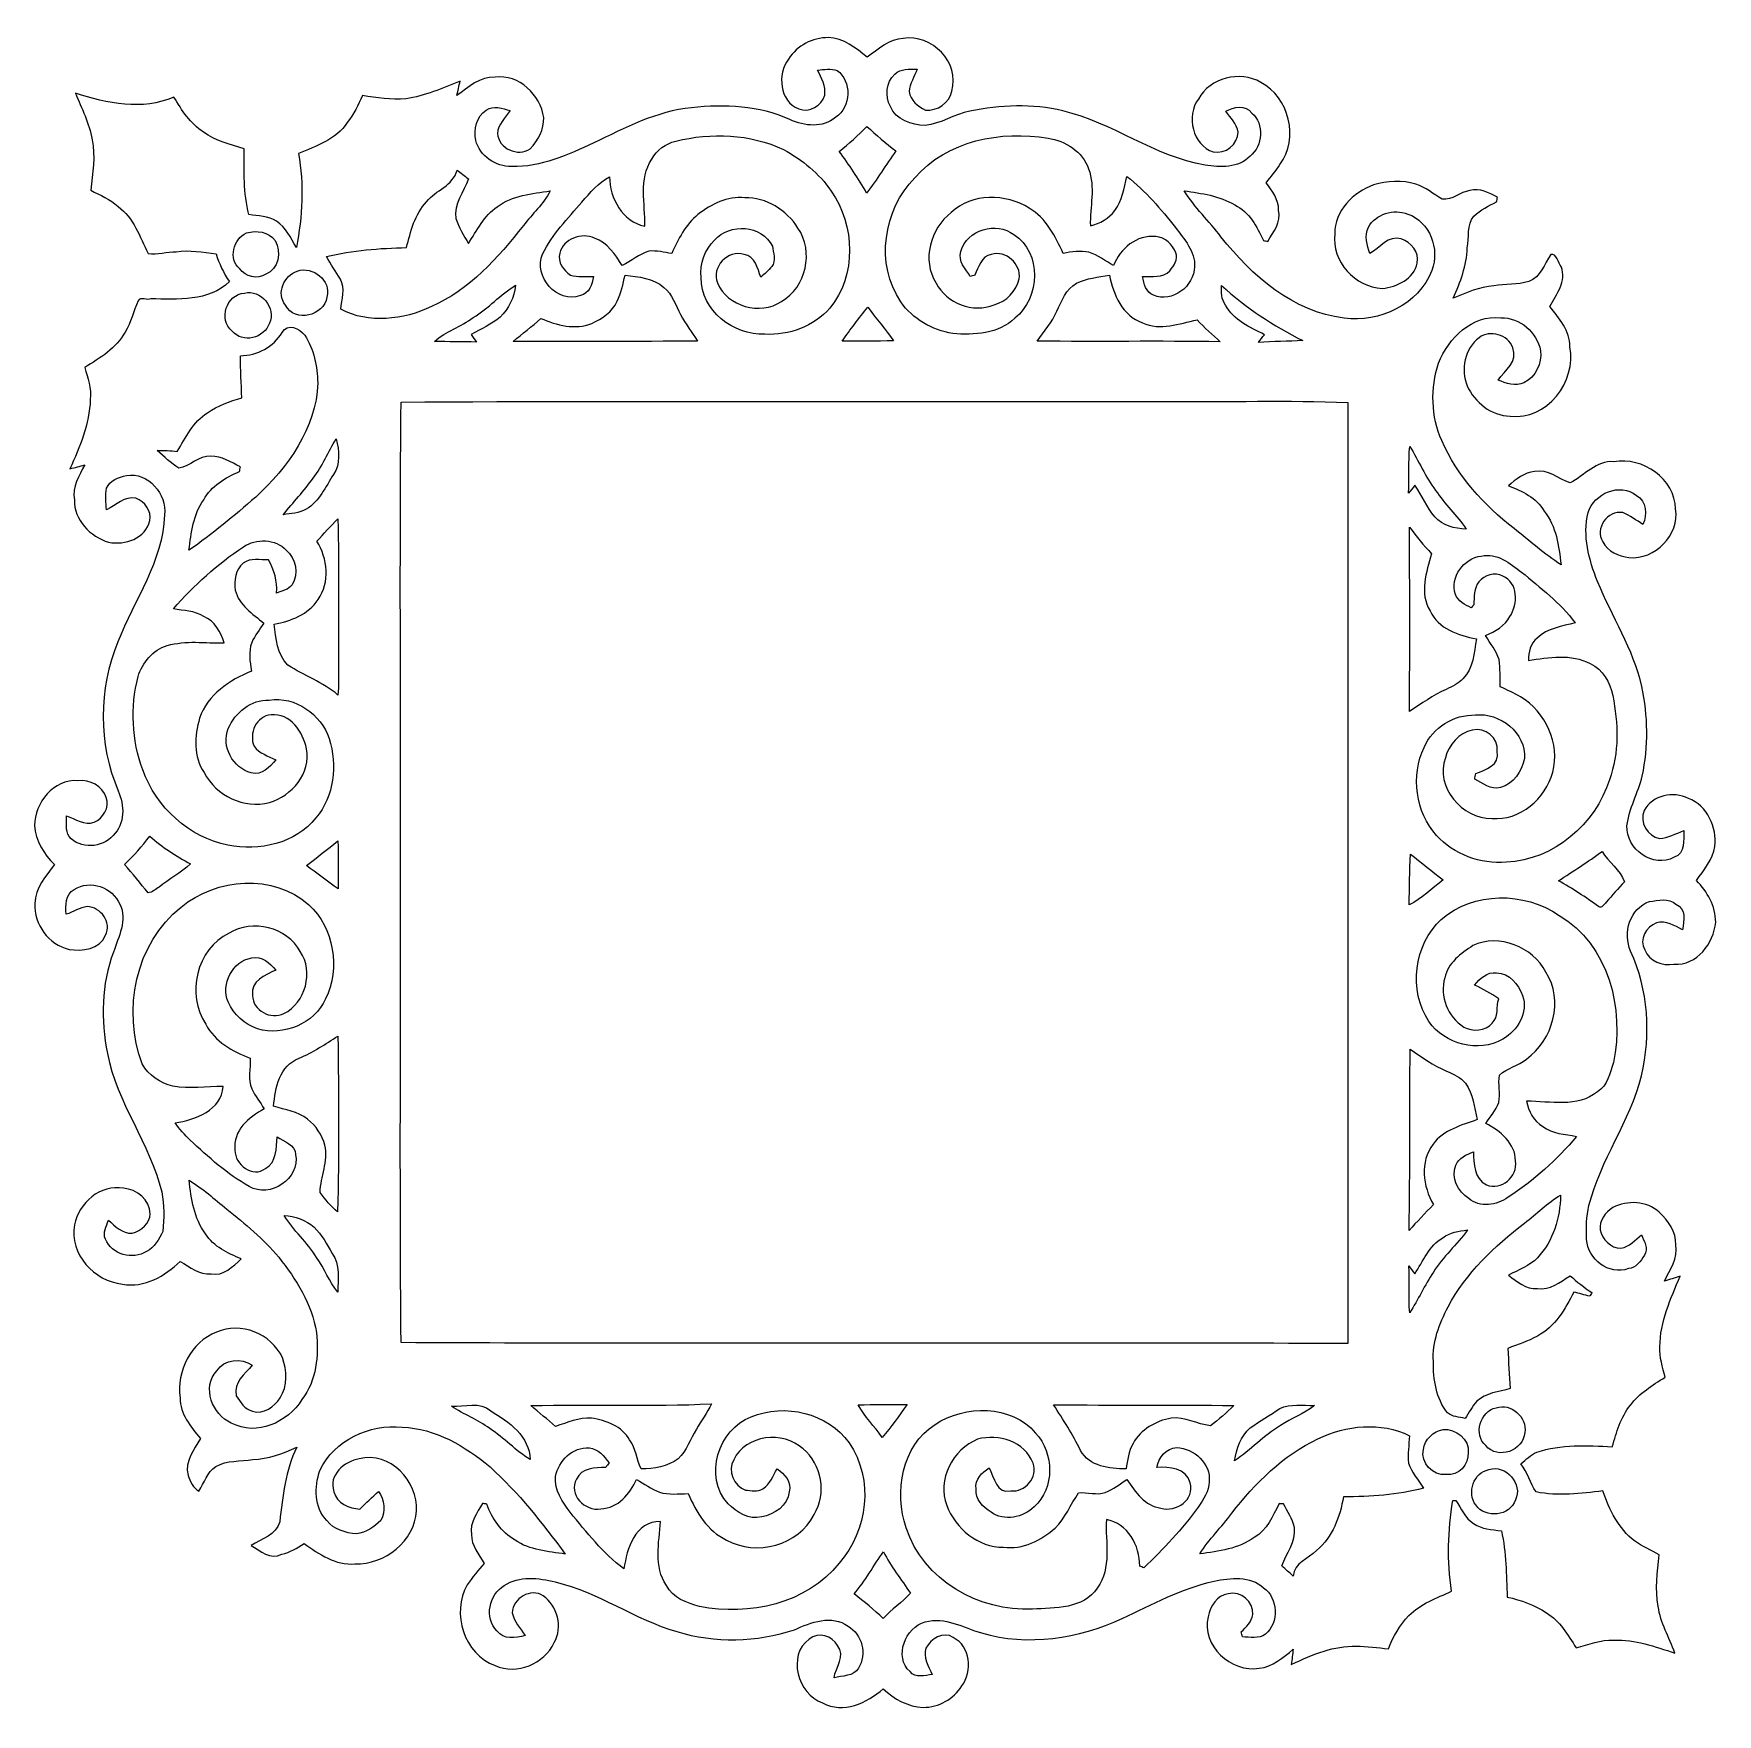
# Model space of a CAD drawing. Header units: centimetres. Extents: x -16.3 to 16.3, y -16.3 to 16.2.
import ezdxf

# ---------------------------------------------------------------- set-up
doc = ezdxf.new("R2010")
doc.units = ezdxf.units.CM
doc.header["$MEASUREMENT"] = 0
doc.layers.add('Layer 1', color=7, linetype='Continuous')

msp = doc.modelspace()

# ---------------------------------------------------------------- linework, layer by layer
at = {"layer": 'Layer 1', "color": 250, "lineweight": 9}
for points, knots in [([(-1.67587, 15.75394), (-1.51571, 16.01958), (-1.21056, 16.16563), (-0.90717, 16.17092), (-0.90717, 16.17092), (-0.61013, 16.16069), (-0.37518, 15.9709), (-0.15787, 15.78992), (-0.15787, 15.78992), (0.05697, 15.94303), (0.26652, 16.13811), (0.54381, 16.15328), (0.54381, 16.15328), (1.09167, 16.24606), (1.65294, 15.6848), (1.48255, 15.13446), (1.48255, 15.13446), (1.44127, 14.90092), (1.2035, 14.74676), (0.97208, 14.76651), (0.97208, 14.76651), (0.82144, 14.83813), (0.68986, 14.95525), (0.65669, 15.12494), (0.65669, 15.12494), (0.66728, 15.28192), (0.76464, 15.41457), (0.81086, 15.56168), (0.81086, 15.56168), (0.6634, 15.55286), (0.49477, 15.57473), (0.37906, 15.4629), (0.37906, 15.4629), (0.21361, 15.30768), (0.18291, 15.03216), (0.29721, 14.83778), (0.29721, 14.83778), (0.40023, 14.57496), (0.70785, 14.47618), (0.96714, 14.46877), (0.96714, 14.46877), (1.27159, 14.49946), (1.53194, 14.68749), (1.83074, 14.745), (1.83074, 14.745), (2.42235, 14.86565), (3.04571, 14.89493), (3.63555, 14.74993), (3.63555, 14.74993), (4.59899, 14.5231), (5.40544, 13.86834), (6.38686, 13.6983), (6.38686, 13.6983), (6.68214, 13.65456), (7.03386, 13.63798), (7.25858, 13.87363), (7.25858, 13.87363), (7.50623, 14.07084), (7.5408, 14.49629), (7.29456, 14.70936), (7.29456, 14.70936), (7.16721, 14.87376), (6.94637, 14.82825), (6.78762, 14.74429), (6.78762, 14.74429), (6.87617, 14.618), (7.00599, 14.50228), (7.0261, 14.34071), (7.0261, 14.34071), (7.02716, 14.10611), (6.77845, 13.90291), (6.54738, 13.95689), (6.54738, 13.95689), (6.14027, 14.0846), (6.02103, 14.65363), (6.25775, 14.9803), (6.25775, 14.9803), (6.48106, 15.3934), (7.06384, 15.53486), (7.4646, 15.30344), (7.4646, 15.30344), (8.01564, 15.02087), (8.21355, 14.2116), (7.8389, 13.71418), (7.8389, 13.71418), (7.75705, 13.5893), (7.66321, 13.47358), (7.56902, 13.35823), (7.56902, 13.35823), (7.68685, 13.20195), (7.81561, 13.03402), (7.81103, 12.82624), (7.81103, 12.82624), (7.87029, 12.59305), (7.7126, 12.40537), (7.60113, 12.22299), (7.60113, 12.22299), (7.57996, 12.22722), (7.53833, 12.23604), (7.51716, 12.24027), (7.51716, 12.24027), (7.39299, 12.51121), (7.24341, 12.79308), (6.96224, 12.92819), (6.96224, 12.92819), (6.66873, 13.11269), (6.31807, 13.15115), (5.98434, 13.20406), (5.98434, 13.20406), (6.18613, 12.87986), (6.46518, 12.61351), (6.69625, 12.31083), (6.69625, 12.31083), (7.29738, 11.5573), (8.08655, 10.85597), (9.08068, 10.73744), (9.08068, 10.73744), (9.75766, 10.64713), (10.53341, 10.99497), (10.77613, 11.66207), (10.77613, 11.66207), (10.94123, 12.07094), (10.73838, 12.60575), (10.31222, 12.75356), (10.31222, 12.75356), (10.04058, 12.85869), (9.69416, 12.75815), (9.55128, 12.49815), (9.55128, 12.49815), (9.46697, 12.33588), (9.52588, 12.14749), (9.58091, 11.98663), (9.58091, 11.98663), (9.776, 12.09634), (9.93369, 12.34681), (10.18628, 12.27449), (10.18628, 12.27449), (10.37431, 12.20464), (10.54435, 12.02155), (10.49637, 11.80318), (10.49637, 11.80318), (10.43287, 11.49627), (10.10479, 11.34034), (9.81939, 11.31388), (9.81939, 11.31388), (9.2934, 11.33222), (8.83267, 11.83811), (8.90217, 12.36868), (8.90217, 12.36868), (8.88665, 12.81071), (9.26024, 13.17408), (9.65041, 13.3166), (9.65041, 13.3166), (9.91358, 13.39633), (10.20357, 13.4122), (10.46956, 13.33459), (10.46956, 13.33459), (10.65759, 13.27074), (10.80823, 13.13774), (10.97827, 13.04108), (10.97827, 13.04108), (11.17829, 13.01145), (11.3254, 13.1836), (11.51661, 13.20653), (11.51661, 13.20653), (11.7064, 13.27003), (11.88526, 13.15855), (12.05071, 13.0813), (12.05071, 13.0813), (12.04648, 13.05766), (12.03801, 13.01003), (12.03343, 12.9864), (12.03343, 12.9864), (11.87714, 12.91408), (11.72192, 12.82976), (11.59422, 12.7137), (11.59422, 12.7137), (11.45311, 12.54366), (11.50426, 12.29954), (11.46616, 12.0974), (11.46616, 12.0974), (11.45346, 11.75556), (11.33316, 11.43418), (11.19417, 11.12585), (11.19417, 11.12585), (11.44852, 11.22815), (11.70076, 11.34598), (11.9798, 11.36009), (11.9798, 11.36009), (12.20205, 11.40066), (12.43736, 11.37914), (12.65537, 11.44476), (12.65537, 11.44476), (12.89103, 11.53225), (12.95171, 11.78484), (13.08611, 11.96687), (13.08611, 11.96687), (13.19794, 12.00038), (13.2244, 11.80177), (13.28155, 11.73474), (13.28155, 11.73474), (13.40044, 11.44899), (13.19018, 11.20099), (13.06283, 10.96392), (13.06283, 10.96392), (13.23781, 10.73215), (13.45829, 10.49296), (13.45194, 10.18111), (13.45194, 10.18111), (13.58776, 9.51118), (13.00568, 8.74354), (12.29272, 8.84091), (12.29272, 8.84091), (11.92936, 8.84055), (11.61186, 9.11043), (11.46157, 9.42511), (11.46157, 9.42511), (11.33704, 9.73767), (11.41571, 10.15042), (11.69264, 10.35644), (11.69264, 10.35644), (11.90219, 10.5233), (12.25744, 10.41359), (12.34422, 10.16418), (12.34422, 10.16418), (12.45641, 9.89853), (12.19782, 9.7232), (12.06024, 9.53588), (12.06024, 9.53588), (12.21616, 9.47555), (12.40137, 9.40747), (12.56294, 9.48649), (12.56294, 9.48649), (12.78872, 9.59973), (12.91255, 9.85867), (12.88397, 10.10667), (12.88397, 10.10667), (12.81694, 10.46404), (12.48357, 10.75473), (12.11492, 10.74414), (12.11492, 10.74414), (11.56, 10.81117), (11.09892, 10.34903), (10.91089, 9.86573), (10.91089, 9.86573), (10.75108, 9.38101), (10.76096, 8.83138), (10.97333, 8.36395), (10.97333, 8.36395), (11.26684, 7.67956), (11.78966, 7.11688), (12.37033, 6.66215), (12.37033, 6.66215), (12.6716, 6.42579), (12.95664, 6.16579), (13.28191, 5.96153), (13.28191, 5.96153), (13.23675, 6.32278), (13.19089, 6.70801), (12.95276, 7.00082), (12.95276, 7.00082), (12.80354, 7.26117), (12.53014, 7.38781), (12.26308, 7.48871), (12.26308, 7.48871), (12.40631, 7.61536), (12.56753, 7.74976), (12.76579, 7.76564), (12.76579, 7.76564), (13.02649, 7.82279), (13.22864, 7.62418), (13.45865, 7.54515), (13.45865, 7.54515), (13.73346, 7.69191), (13.96065, 7.98083), (14.3032, 7.95685), (14.3032, 7.95685), (14.86235, 8.05421), (15.48783, 7.627), (15.49947, 7.04103), (15.49947, 7.04103), (15.58061, 6.54009), (15.09589, 6.04832), (14.596, 6.10123), (14.596, 6.10123), (14.39668, 6.12628), (14.18078, 6.21412), (14.09118, 6.40709), (14.09118, 6.40709), (13.92079, 6.65651), (14.18502, 7.0234), (14.47676, 6.96977), (14.47676, 6.96977), (14.61646, 6.91298), (14.73817, 6.81878), (14.86764, 6.74153), (14.86764, 6.74153), (14.94984, 6.93485), (14.94031, 7.18673), (14.74135, 7.30456), (14.74135, 7.30456), (14.41997, 7.55609), (13.92326, 7.34725), (13.80684, 6.9726), (13.80684, 6.9726), (13.69501, 6.51998), (13.81707, 6.05573), (13.98887, 5.63592), (13.98887, 5.63592), (14.26757, 4.95612), (14.67891, 4.32676), (14.84506, 3.60357), (14.84506, 3.60357), (14.96607, 3.03454), (14.97559, 2.43764), (14.85283, 1.8679), (14.85283, 1.8679), (14.77274, 1.54123), (14.59953, 1.24207), (14.55543, 0.90517), (14.55543, 0.90517), (14.53779, 0.45679), (15.06414, 0.06909), (15.47089, 0.29698), (15.47089, 0.29698), (15.68891, 0.3686), (15.65257, 0.63142), (15.6561, 0.81415), (15.6561, 0.81415), (15.50335, 0.75383), (15.35836, 0.66528), (15.18902, 0.65928), (15.18902, 0.65928), (14.95478, 0.70303), (14.79321, 0.97502), (14.88846, 1.19868), (14.88846, 1.19868), (15.05003, 1.50489), (15.45396, 1.57862), (15.74994, 1.43469), (15.74994, 1.43469), (16.10907, 1.29534), (16.30698, 0.87201), (16.25759, 0.50336), (16.25759, 0.50336), (16.21808, 0.25077), (16.04627, 0.04545), (15.90128, -0.15563), (15.90128, -0.15563), (16.11365, -0.37224), (16.27558, -0.64952), (16.27523, -0.96244), (16.27523, -0.96244), (16.24101, -1.36813), (15.90834, -1.80734), (15.46525, -1.77523), (15.46525, -1.77523), (15.23982, -1.81334), (14.99217, -1.72091), (14.90186, -1.49548), (14.90186, -1.49548), (14.7798, -1.2944), (14.9322, -1.05063), (15.12729, -0.97725), (15.12729, -0.97725), (15.31426, -0.91481), (15.47371, -1.03511), (15.63352, -1.10672), (15.63352, -1.10672), (15.6628, -0.93386), (15.70937, -0.70032), (15.5037, -0.61319), (15.5037, -0.61319), (15.36753, -0.48266), (15.15727, -0.54122), (14.99323, -0.56203), (14.99323, -0.56203), (14.61153, -0.68797), (14.47288, -1.17445), (14.62846, -1.52053), (14.62846, -1.52053), (14.97348, -2.26983), (15.02286, -3.13696), (14.84118, -3.936), (14.84118, -3.936), (14.61011, -4.81653), (14.04814, -5.56513), (13.8213, -6.44707), (13.8213, -6.44707), (13.76874, -6.66156), (13.76944, -6.88522), (13.77509, -7.10535), (13.77509, -7.10535), (13.79978, -7.4853), (14.20759, -7.80915), (14.58542, -7.67121), (14.58542, -7.67121), (14.73606, -7.66133), (14.82037, -7.52516), (14.89481, -7.41298), (14.89481, -7.41298), (14.977, -7.28351), (14.88881, -7.13816), (14.83836, -7.0154), (14.83836, -7.0154), (14.71842, -7.11664), (14.60588, -7.25211), (14.44008, -7.27187), (14.44008, -7.27187), (14.23864, -7.28104), (14.08024, -7.10218), (14.03544, -6.91838), (14.03544, -6.91838), (14.01956, -6.74094), (14.14092, -6.58077), (14.28097, -6.48588), (14.28097, -6.48588), (14.56602, -6.34582), (14.93926, -6.35676), (15.18161, -6.57725), (15.18161, -6.57725), (15.35448, -6.7427), (15.51711, -6.95825), (15.50123, -7.21119), (15.50123, -7.21119), (15.55062, -7.47365), (15.38623, -7.69167), (15.28392, -7.91639), (15.28392, -7.91639), (15.38517, -7.88288), (15.48606, -7.8483), (15.58766, -7.81479), (15.58766, -7.81479), (15.40598, -8.2547), (15.19608, -8.70062), (15.19502, -9.1871), (15.19502, -9.1871), (15.18338, -9.38853), (15.24935, -9.5808), (15.2938, -9.77447), (15.2938, -9.77447), (15.05391, -9.93181), (14.79497, -10.08033), (14.62317, -10.3174), (14.62317, -10.3174), (14.43408, -10.54811), (14.35435, -10.84057), (14.27356, -11.12138), (14.27356, -11.12138), (13.78497, -11.0921), (13.28191, -11.07128), (12.81059, -11.22545), (12.81059, -11.22545), (12.69206, -11.27448), (12.60351, -11.3722), (12.50474, -11.45087), (12.50474, -11.45087), (12.63421, -11.61527), (12.67795, -11.82799), (12.7986, -11.99556), (12.7986, -11.99556), (13.22511, -12.08093), (13.66326, -12.03225), (14.09047, -11.97545), (14.09047, -11.97545), (14.21571, -12.33987), (14.39104, -12.7057), (14.70431, -12.94594), (14.70431, -12.94594), (14.85565, -13.04895), (15.02181, -13.12798), (15.18303, -13.21652), (15.18303, -13.21652), (15.14739, -13.54637), (15.09765, -13.88222), (15.16221, -14.21242), (15.16221, -14.21242), (15.2056, -14.53309), (15.37458, -14.81496), (15.48359, -15.11517), (15.48359, -15.11517), (15.09942, -14.99241), (14.71242, -14.84742), (14.30249, -14.86576), (14.30249, -14.86576), (14.0492, -14.85235), (13.81178, -14.9476), (13.57295, -15.01463), (13.57295, -15.01463), (13.41067, -14.76839), (13.26109, -14.48829), (12.99616, -14.338), (12.99616, -14.338), (12.77003, -14.17714), (12.50544, -14.09247), (12.23804, -14.03215), (12.23804, -14.03215), (12.22287, -13.60317), (12.22004, -13.17137), (12.12726, -12.75086), (12.12726, -12.75086), (11.94311, -12.72263), (11.74344, -12.72299), (11.58787, -12.60481), (11.58787, -12.60481), (11.4203, -12.50462), (11.34516, -12.31729), (11.24673, -12.1589), (11.24673, -12.1589), (11.23086, -12.16031), (11.19946, -12.16278), (11.18358, -12.16419), (11.18358, -12.16419), (11.09433, -12.74521), (11.06823, -13.33717), (11.15995, -13.91996), (11.15995, -13.91996), (10.87173, -14.05155), (10.56446, -14.16303), (10.33198, -14.3881), (10.33198, -14.3881), (10.16123, -14.57648), (10.02683, -14.79697), (9.94004, -15.03615), (9.94004, -15.03615), (9.52623, -14.98112), (9.09514, -14.93843), (8.69368, -15.0799), (8.69368, -15.0799), (8.47037, -15.13458), (8.26788, -15.24605), (8.05833, -15.33707), (8.05833, -15.33707), (8.06961, -15.239), (8.08267, -15.14128), (8.09537, -15.04391), (8.09537, -15.04391), (7.89781, -15.19878), (7.69496, -15.3794), (7.43567, -15.41151), (7.43567, -15.41151), (6.89486, -15.50288), (6.30925, -14.97089), (6.44789, -14.4135), (6.44789, -14.4135), (6.48388, -14.21206), (6.6197, -13.99652), (6.83771, -13.96618), (6.83771, -13.96618), (7.08043, -13.90515), (7.32913, -14.12387), (7.31149, -14.36728), (7.31149, -14.36728), (7.29456, -14.51016), (7.1852, -14.61211), (7.08607, -14.70525), (7.08607, -14.70525), (7.09383, -14.73735), (7.10159, -14.77016), (7.11006, -14.80332), (7.11006, -14.80332), (7.25964, -14.80402), (7.42685, -14.84988), (7.55668, -14.75217), (7.55668, -14.75217), (7.82408, -14.52956), (7.80362, -14.05543), (7.52069, -13.85188), (7.52069, -13.85188), (7.26105, -13.61375), (6.88075, -13.66102), (6.56325, -13.721), (6.56325, -13.721), (5.93354, -13.86317), (5.3624, -14.17784), (4.78278, -14.44984), (4.78278, -14.44984), (3.9407, -14.83789), (2.95857, -14.98888), (2.05758, -14.72712), (2.05758, -14.72712), (1.70444, -14.62517), (1.35237, -14.40362), (0.96926, -14.51263), (0.96926, -14.51263), (0.58261, -14.61529), (0.35895, -15.18961), (0.67469, -15.47607), (0.67469, -15.47607), (0.77946, -15.60695), (0.96079, -15.5505), (1.10437, -15.5318), (1.10437, -15.5318), (1.03029, -15.37623), (0.92586, -15.19596), (0.98266, -15.02063), (0.98266, -15.02063), (1.07579, -14.84353), (1.31956, -14.68267), (1.50971, -14.81602), (1.50971, -14.81602), (1.85226, -14.98429), (1.88895, -15.46901), (1.67728, -15.7537), (1.67728, -15.7537), (1.51712, -16.0077), (1.23066, -16.16892), (0.93045, -16.16927), (0.93045, -16.16927), (0.632, -16.15834), (0.36812, -16.00629), (0.15646, -15.80732), (0.15646, -15.80732), (-0.16034, -16.07932), (-0.61542, -16.30298), (-1.02147, -16.07967), (-1.02147, -16.07967), (-1.49525, -15.90787), (-1.71256, -15.16527), (-1.27759, -14.84459), (-1.27759, -14.84459), (-1.10402, -14.70419), (-0.82709, -14.77968), (-0.72619, -14.97195), (-0.72619, -14.97195), (-0.56462, -15.17444), (-0.76606, -15.38681), (-0.7964, -15.59495), (-0.7964, -15.59495), (-0.64188, -15.55473), (-0.41681, -15.57096), (-0.32332, -15.40939), (-0.32332, -15.40939), (-0.15469, -15.14093), (-0.24712, -14.75322), (-0.52546, -14.59694), (-0.52546, -14.59694), (-0.83414, -14.36552), (-1.25007, -14.51969), (-1.56122, -14.66503), (-1.56122, -14.66503), (-2.29429, -14.90492), (-3.1018, -14.92538), (-3.84193, -14.70066), (-3.84193, -14.70066), (-4.65931, -14.46254), (-5.36099, -13.93548), (-6.1939, -13.73969), (-6.1939, -13.73969), (-6.51704, -13.66032), (-6.88993, -13.61022), (-7.18132, -13.80848), (-7.18132, -13.80848), (-7.47836, -13.98276), (-7.57255, -14.43255), (-7.32279, -14.68867), (-7.32279, -14.68867), (-7.19508, -14.86223), (-6.96189, -14.82413), (-6.7788, -14.77792), (-6.7788, -14.77792), (-6.867, -14.63504), (-6.994, -14.50452), (-7.02751, -14.33695), (-7.02751, -14.33695), (-7.01834, -14.0579), (-6.66909, -13.84941), (-6.42708, -14.00569), (-6.42708, -14.00569), (-6.15262, -14.20395), (-6.04291, -14.61247), (-6.21401, -14.91444), (-6.21401, -14.91444), (-6.41015, -15.32014), (-6.9372, -15.55085), (-7.35842, -15.35859), (-7.35842, -15.35859), (-7.9592, -15.13916), (-8.21426, -14.33977), (-7.89817, -13.79684), (-7.89817, -13.79684), (-7.79939, -13.64973), (-7.68474, -13.51497), (-7.57044, -13.38021), (-7.57044, -13.38021), (-7.67309, -13.20382), (-7.82056, -13.0359), (-7.81667, -12.81824), (-7.81667, -12.81824), (-7.85513, -12.59175), (-7.70626, -12.40408), (-7.60466, -12.21746), (-7.60466, -12.21746), (-7.58384, -12.22063), (-7.54221, -12.22698), (-7.5214, -12.2298), (-7.5214, -12.2298), (-7.41874, -12.51238), (-7.23882, -12.77767), (-6.97354, -12.92972), (-6.97354, -12.92972), (-6.68884, -13.12833), (-6.33007, -13.14456), (-5.99952, -13.20135), (-5.99952, -13.20135), (-6.44296, -12.6034), (-6.90404, -12.01002), (-7.45755, -11.50837), (-7.45755, -11.50837), (-7.93944, -11.1122), (-8.51553, -10.75943), (-9.15829, -10.74355), (-9.15829, -10.74355), (-9.78659, -10.6737), (-10.47909, -10.99261), (-10.75108, -11.57999), (-10.75108, -11.57999), (-10.86221, -11.89749), (-10.86856, -12.29472), (-10.61526, -12.54872), (-10.61526, -12.54872), (-10.48262, -12.72793), (-10.25437, -12.78966), (-10.04376, -12.80836), (-10.04376, -12.80836), (-9.86173, -12.78367), (-9.69522, -12.6796), (-9.5728, -12.54625), (-9.5728, -12.54625), (-9.46379, -12.37268), (-9.51001, -12.14867), (-9.61408, -11.98427), (-9.61408, -11.98427), (-9.7372, -12.0954), (-9.85502, -12.21181), (-9.97567, -12.32647), (-9.97567, -12.32647), (-10.18558, -12.31588), (-10.42864, -12.21816), (-10.47979, -11.99203), (-10.47979, -11.99203), (-10.5948, -11.66853), (-10.27554, -11.40501), (-9.98908, -11.35456), (-9.98908, -11.35456), (-9.39677, -11.19863), (-8.84573, -11.78918), (-8.8803, -12.36104), (-8.8803, -12.36104), (-8.91805, -12.95582), (-9.49519, -13.4035), (-10.0741, -13.38833), (-10.0741, -13.38833), (-10.44981, -13.42466), (-10.76625, -13.195), (-11.0587, -12.99568), (-11.0587, -12.99568), (-11.19276, -13.08176), (-11.33069, -13.16537), (-11.48803, -13.20206), (-11.48803, -13.20206), (-11.70817, -13.31918), (-11.90749, -13.1375), (-12.08564, -13.03237), (-12.08564, -13.03237), (-11.88209, -12.90396), (-11.59704, -12.8394), (-11.5286, -12.5727), (-11.5286, -12.5727), (-11.47145, -12.08058), (-11.41959, -11.57858), (-11.20087, -11.12667), (-11.20087, -11.12667), (-11.46969, -11.25261), (-11.75121, -11.35703), (-12.05142, -11.37008), (-12.05142, -11.37008), (-12.28954, -11.4096), (-12.55166, -11.37679), (-12.76544, -11.50379), (-12.76544, -11.50379), (-12.94042, -11.60821), (-12.98734, -11.82023), (-13.09317, -11.98039), (-13.09317, -11.98039), (-13.20677, -11.91971), (-13.26674, -11.79236), (-13.30378, -11.67524), (-13.30378, -11.67524), (-13.37504, -11.40466), (-13.18948, -11.17817), (-13.06389, -10.96016), (-13.06389, -10.96016), (-13.25192, -10.73367), (-13.46147, -10.48638), (-13.4583, -10.17276), (-13.4583, -10.17276), (-13.53167, -9.65841), (-13.24734, -9.09573), (-12.75592, -8.90135), (-12.75592, -8.90135), (-12.2839, -8.69039), (-11.69476, -8.93451), (-11.47816, -9.39206), (-11.47816, -9.39206), (-11.39137, -9.64183), (-11.36844, -9.94416), (-11.52261, -10.17311), (-11.52261, -10.17311), (-11.62914, -10.34527), (-11.84434, -10.50402), (-12.05565, -10.43134), (-12.05565, -10.43134), (-12.20629, -10.39607), (-12.29695, -10.25672), (-12.37033, -10.13254), (-12.37033, -10.13254), (-12.43066, -9.87607), (-12.20558, -9.71132), (-12.06024, -9.54129), (-12.06024, -9.54129), (-12.28178, -9.40123), (-12.59787, -9.41358), (-12.74921, -9.64994), (-12.74921, -9.64994), (-13.04061, -9.97344), (-12.83529, -10.49802), (-12.46664, -10.661), (-12.46664, -10.661), (-11.97769, -10.92735), (-11.37479, -10.64795), (-11.10033, -10.20698), (-11.10033, -10.20698), (-10.81776, -9.84115), (-10.77048, -9.3529), (-10.82022, -8.90805), (-10.82022, -8.90805), (-10.89854, -8.35913), (-11.21287, -7.87688), (-11.54942, -7.45072), (-11.54942, -7.45072), (-11.84257, -7.09724), (-12.19959, -6.80373), (-12.55554, -6.51692), (-12.55554, -6.51692), (-12.79261, -6.32254), (-13.02367, -6.11934), (-13.28438, -5.95671), (-13.28438, -5.95671), (-13.24134, -6.31831), (-13.19477, -6.69825), (-12.96441, -6.9974), (-12.96441, -6.9974), (-12.81095, -7.25282), (-12.53402, -7.36994), (-12.27367, -7.48247), (-12.27367, -7.48247), (-12.43701, -7.62676), (-12.61692, -7.82185), (-12.85999, -7.77422), (-12.85999, -7.77422), (-13.08823, -7.78516), (-13.27168, -7.64122), (-13.45547, -7.53116), (-13.45547, -7.53116), (-13.75604, -7.8095), (-14.14445, -8.05539), (-14.57554, -7.97001), (-14.57554, -7.97001), (-15.12376, -7.91639), (-15.60177, -7.38899), (-15.50617, -6.82313), (-15.50617, -6.82313), (-15.42009, -6.40368), (-15.00346, -6.02903), (-14.55402, -6.11546), (-14.55402, -6.11546), (-14.29932, -6.12745), (-14.0425, -6.34371), (-14.03544, -6.60723), (-14.03544, -6.60723), (-14.04285, -6.79844), (-14.21359, -6.93849), (-14.38857, -6.984), (-14.38857, -6.984), (-14.57872, -7.00093), (-14.71454, -6.84536), (-14.84542, -6.73317), (-14.84542, -6.73317), (-14.88422, -6.84818), (-14.96395, -6.97694), (-14.90363, -7.0983), (-14.90363, -7.0983), (-14.78404, -7.4038), (-14.37481, -7.50188), (-14.10706, -7.34066), (-14.10706, -7.34066), (-13.95536, -7.25917), (-13.86364, -7.10006), (-13.79414, -6.94907), (-13.79414, -6.94907), (-13.7638, -6.69613), (-13.76945, -6.43755), (-13.81354, -6.18707), (-13.81354, -6.18707), (-14.04497, -5.24586), (-14.68032, -4.45846), (-14.86729, -3.50208), (-14.86729, -3.50208), (-14.99147, -2.85438), (-14.98935, -2.16435), (-14.7477, -1.54311), (-14.7477, -1.54311), (-14.65492, -1.24889), (-14.47077, -0.91763), (-14.6267, -0.6153), (-14.6267, -0.6153), (-14.76146, -0.28475), (-15.20561, -0.126), (-15.50829, -0.32955), (-15.50829, -0.32955), (-15.6808, -0.41845), (-15.68115, -0.6407), (-15.66316, -0.80933), (-15.66316, -0.80933), (-15.52699, -0.76347), (-15.40246, -0.67951), (-15.25887, -0.65869), (-15.25887, -0.65869), (-15.00135, -0.67139), (-14.76922, -0.96314), (-14.90539, -1.21467), (-14.90539, -1.21467), (-15.01334, -1.4909), (-15.35518, -1.52653), (-15.60848, -1.48807), (-15.60848, -1.48807), (-16.005, -1.39847), (-16.29392, -1.00406), (-16.26994, -0.59766), (-16.26994, -0.59766), (-16.27241, -0.29604), (-16.05086, -0.07626), (-15.89211, 0.15693), (-15.89211, 0.15693), (-16.0999, 0.35695), (-16.25794, 0.61413), (-16.27523, 0.9087), (-16.27523, 0.9087), (-16.27699, 1.35179), (-15.9034, 1.81146), (-15.43667, 1.77865), (-15.43667, 1.77865), (-15.20878, 1.80264), (-14.96042, 1.6767), (-14.88846, 1.45198), (-14.88846, 1.45198), (-14.8179, 1.25865), (-14.94949, 1.05334), (-15.122, 0.97467), (-15.122, 0.97467), (-15.30967, 0.89988), (-15.48677, 1.04699), (-15.66139, 1.09602), (-15.66139, 1.09602), (-15.65469, 0.96267), (-15.68327, 0.81733), (-15.60707, 0.69844), (-15.60707, 0.69844), (-15.39681, 0.44338), (-14.9636, 0.47337), (-14.75687, 0.71749), (-14.75687, 0.71749), (-14.52051, 0.93551), (-14.53462, 1.3091), (-14.65704, 1.58215), (-14.65704, 1.58215), (-15.04721, 2.49055), (-15.04227, 3.55665), (-14.66303, 4.46787), (-14.66303, 4.46787), (-14.34941, 5.27891), (-13.79026, 6.02715), (-13.76063, 6.92532), (-13.76063, 6.92532), (-13.70947, 7.32502), (-14.07707, 7.76599), (-14.49511, 7.68662), (-14.49511, 7.68662), (-14.64681, 7.66086), (-14.82072, 7.5949), (-14.88281, 7.44179), (-14.88281, 7.44179), (-14.91209, 7.30421), (-14.89728, 7.16098), (-14.88105, 7.02234), (-14.88105, 7.02234), (-14.69866, 7.11618), (-14.53744, 7.2968), (-14.31272, 7.24847), (-14.31272, 7.24847), (-14.14445, 7.1885), (-14.00581, 6.998), (-14.04356, 6.81667), (-14.04356, 6.81667), (-14.12258, 6.47059), (-14.52898, 6.3323), (-14.84189, 6.39722), (-14.84189, 6.39722), (-15.1982, 6.50305), (-15.51852, 6.82937), (-15.50441, 7.21919), (-15.50441, 7.21919), (-15.55203, 7.46825), (-15.4141, 7.68732), (-15.30332, 7.89476), (-15.30332, 7.89476), (-15.39928, 7.86936), (-15.49488, 7.8436), (-15.59119, 7.81891), (-15.59119, 7.81891), (-15.40175, 8.24506), (-15.21196, 8.68568), (-15.19855, 9.15982), (-15.19855, 9.15982), (-15.16927, 9.37536), (-15.25217, 9.57715), (-15.30227, 9.78176), (-15.30227, 9.78176), (-15.01052, 9.96733), (-14.69196, 10.14971), (-14.52474, 10.46686), (-14.52474, 10.46686), (-14.40656, 10.65277), (-14.35964, 10.87044), (-14.27286, 11.06976), (-14.27286, 11.06976), (-14.22947, 11.16042), (-14.08307, 11.07258), (-14.02662, 11.11068), (-14.02662, 11.11068), (-13.51368, 11.10151), (-12.90302, 11.05529), (-12.50439, 11.44441), (-12.50439, 11.44441), (-12.61904, 11.60951), (-12.70582, 11.79154), (-12.76156, 11.98486), (-12.76156, 11.98486), (-13.01732, 12.01485), (-13.27485, 12.06247), (-13.53238, 12.02367), (-13.53238, 12.02367), (-13.71371, 12.03425), (-13.89786, 11.94923), (-14.07707, 11.99121), (-14.07707, 11.99121), (-14.24252, 12.30801), (-14.35365, 12.6816), (-14.65951, 12.89856), (-14.65951, 12.89856), (-14.81473, 13.03755), (-15.0077, 13.11904), (-15.19008, 13.21429), (-15.19008, 13.21429), (-15.15657, 13.53814), (-15.09201, 13.86905), (-15.16257, 14.19255), (-15.16257, 14.19255), (-15.21337, 14.5111), (-15.36824, 14.79756), (-15.48395, 15.09495), (-15.48395, 15.09495), (-14.87399, 14.89387), (-14.1889, 14.74888), (-13.57789, 15.0184), (-13.57789, 15.0184), (-13.42514, 14.76405), (-13.26392, 14.49981), (-13.00462, 14.34001), (-13.00462, 14.34001), (-12.7732, 14.16715), (-12.48992, 14.09765), (-12.21793, 14.01792), (-12.21793, 14.01792), (-12.22146, 13.59141), (-12.23522, 13.16032), (-12.12621, 12.74369), (-12.12621, 12.74369), (-11.947, 12.71123), (-11.74979, 12.72181), (-11.5921, 12.61457), (-11.5921, 12.61457), (-11.41183, 12.49145), (-11.31658, 12.28896), (-11.20757, 12.10692), (-11.20757, 12.10692), (-11.08834, 12.70559), (-11.05588, 13.32506), (-11.16736, 13.92726), (-11.16736, 13.92726), (-10.82022, 14.06519), (-10.43817, 14.19995), (-10.22086, 14.52416), (-10.22086, 14.52416), (-10.09527, 14.6822), (-10.00919, 14.866), (-9.92664, 15.04909), (-9.92664, 15.04909), (-9.65077, 14.99582), (-9.3689, 14.96901), (-9.08773, 14.98277), (-9.08773, 14.98277), (-8.72155, 15.03956), (-8.37865, 15.18879), (-8.03822, 15.32814), (-8.03822, 15.32814), (-8.05621, 15.23395), (-8.07808, 15.14011), (-8.09854, 15.04627), (-8.09854, 15.04627), (-7.87665, 15.20855), (-7.65193, 15.41774), (-7.35701, 15.40151), (-7.35701, 15.40151), (-6.8991, 15.46643), (-6.47541, 15.05756), (-6.4165, 14.62152), (-6.4165, 14.62152), (-6.40909, 14.39433), (-6.52586, 14.17879), (-6.67861, 14.01863), (-6.67861, 14.01863), (-6.92027, 13.85176), (-7.28998, 14.02004), (-7.31397, 14.31249), (-7.31397, 14.31249), (-7.30797, 14.48958), (-7.1598, 14.61588), (-7.0702, 14.75558), (-7.0702, 14.75558), (-7.2166, 14.8025), (-7.39264, 14.86318), (-7.53022, 14.76475), (-7.53022, 14.76475), (-7.72777, 14.64833), (-7.76517, 14.38657), (-7.73518, 14.17914), (-7.73518, 14.17914), (-7.65581, 13.8814), (-7.34713, 13.66303), (-7.03986, 13.67573), (-7.03986, 13.67573), (-6.47365, 13.65209), (-5.9526, 13.90362), (-5.44954, 14.1294), (-5.44954, 14.1294), (-4.84593, 14.42361), (-4.2321, 14.74464), (-3.55336, 14.81132), (-3.55336, 14.81132), (-2.91447, 14.88011), (-2.24384, 14.85541), (-1.65082, 14.58236), (-1.65082, 14.58236), (-1.37213, 14.45501), (-1.01053, 14.4088), (-0.76465, 14.6307), (-0.76465, 14.6307), (-0.46514, 14.81978), (-0.44997, 15.32849), (-0.73678, 15.53345), (-0.73678, 15.53345), (-0.85743, 15.57931), (-0.98937, 15.54968), (-1.1139, 15.5391), (-1.1139, 15.5391), (-1.04158, 15.38846), (-0.95303, 15.22654), (-0.97526, 15.05368), (-0.97526, 15.05368), (-1.03452, 14.84977), (-1.27406, 14.70831), (-1.47937, 14.78909), (-1.47937, 14.78909), (-1.85508, 14.93761), (-1.89883, 15.46113), (-1.67587, 15.75394), (-1.67587, 15.75394), (-1.67587, 15.75394), (-1.67587, 15.75394), (-1.67587, 15.75394)], [0, 0, 0, 0, 0.00334448, 0.00334448, 0.00334448, 0.00334448, 0.00668896, 0.00668896, 0.00668896, 0.00668896, 0.01003344, 0.01003344, 0.01003344, 0.01003344, 0.01337793, 0.01337793, 0.01337793, 0.01337793, 0.01672241, 0.01672241, 0.01672241, 0.01672241, 0.02006689, 0.02006689, 0.02006689, 0.02006689, 0.02341137, 0.02341137, 0.02341137, 0.02341137, 0.02675585, 0.02675585, 0.02675585, 0.02675585, 0.03010033, 0.03010033, 0.03010033, 0.03010033, 0.03344482, 0.03344482, 0.03344482, 0.03344482, 0.0367893, 0.0367893, 0.0367893, 0.0367893, 0.04013378, 0.04013378, 0.04013378, 0.04013378, 0.04347826, 0.04347826, 0.04347826, 0.04347826, 0.04682274, 0.04682274, 0.04682274, 0.04682274, 0.05016722, 0.05016722, 0.05016722, 0.05016722, 0.05351171, 0.05351171, 0.05351171, 0.05351171, 0.05685619, 0.05685619, 0.05685619, 0.05685619, 0.06020067, 0.06020067, 0.06020067, 0.06020067, 0.06354515, 0.06354515, 0.06354515, 0.06354515, 0.06688963, 0.06688963, 0.06688963, 0.06688963, 0.07023411, 0.07023411, 0.07023411, 0.07023411, 0.0735786, 0.0735786, 0.0735786, 0.0735786, 0.07692308, 0.07692308, 0.07692308, 0.07692308, 0.08026756, 0.08026756, 0.08026756, 0.08026756, 0.08361204, 0.08361204, 0.08361204, 0.08361204, 0.08695652, 0.08695652, 0.08695652, 0.08695652, 0.090301, 0.090301, 0.090301, 0.090301, 0.09364548, 0.09364548, 0.09364548, 0.09364548, 0.09698997, 0.09698997, 0.09698997, 0.09698997, 0.10033445, 0.10033445, 0.10033445, 0.10033445, 0.10367893, 0.10367893, 0.10367893, 0.10367893, 0.10702341, 0.10702341, 0.10702341, 0.10702341, 0.11036789, 0.11036789, 0.11036789, 0.11036789, 0.11371237, 0.11371237, 0.11371237, 0.11371237, 0.11705686, 0.11705686, 0.11705686, 0.11705686, 0.12040134, 0.12040134, 0.12040134, 0.12040134, 0.12374582, 0.12374582, 0.12374582, 0.12374582, 0.1270903, 0.1270903, 0.1270903, 0.1270903, 0.13043478, 0.13043478, 0.13043478, 0.13043478, 0.13377926, 0.13377926, 0.13377926, 0.13377926, 0.13712375, 0.13712375, 0.13712375, 0.13712375, 0.14046823, 0.14046823, 0.14046823, 0.14046823, 0.14381271, 0.14381271, 0.14381271, 0.14381271, 0.14715719, 0.14715719, 0.14715719, 0.14715719, 0.15050167, 0.15050167, 0.15050167, 0.15050167, 0.15384615, 0.15384615, 0.15384615, 0.15384615, 0.15719064, 0.15719064, 0.15719064, 0.15719064, 0.16053512, 0.16053512, 0.16053512, 0.16053512, 0.1638796, 0.1638796, 0.1638796, 0.1638796, 0.16722408, 0.16722408, 0.16722408, 0.16722408, 0.17056856, 0.17056856, 0.17056856, 0.17056856, 0.17391304, 0.17391304, 0.17391304, 0.17391304, 0.17725753, 0.17725753, 0.17725753, 0.17725753, 0.18060201, 0.18060201, 0.18060201, 0.18060201, 0.18394649, 0.18394649, 0.18394649, 0.18394649, 0.18729097, 0.18729097, 0.18729097, 0.18729097, 0.19063545, 0.19063545, 0.19063545, 0.19063545, 0.19397993, 0.19397993, 0.19397993, 0.19397993, 0.19732441, 0.19732441, 0.19732441, 0.19732441, 0.2006689, 0.2006689, 0.2006689, 0.2006689, 0.20401338, 0.20401338, 0.20401338, 0.20401338, 0.20735786, 0.20735786, 0.20735786, 0.20735786, 0.21070234, 0.21070234, 0.21070234, 0.21070234, 0.21404682, 0.21404682, 0.21404682, 0.21404682, 0.2173913, 0.2173913, 0.2173913, 0.2173913, 0.22073579, 0.22073579, 0.22073579, 0.22073579, 0.22408027, 0.22408027, 0.22408027, 0.22408027, 0.22742475, 0.22742475, 0.22742475, 0.22742475, 0.23076923, 0.23076923, 0.23076923, 0.23076923, 0.23411371, 0.23411371, 0.23411371, 0.23411371, 0.23745819, 0.23745819, 0.23745819, 0.23745819, 0.24080268, 0.24080268, 0.24080268, 0.24080268, 0.24414716, 0.24414716, 0.24414716, 0.24414716, 0.24749164, 0.24749164, 0.24749164, 0.24749164, 0.25083612, 0.25083612, 0.25083612, 0.25083612, 0.2541806, 0.2541806, 0.2541806, 0.2541806, 0.25752508, 0.25752508, 0.25752508, 0.25752508, 0.26086957, 0.26086957, 0.26086957, 0.26086957, 0.26421405, 0.26421405, 0.26421405, 0.26421405, 0.26755853, 0.26755853, 0.26755853, 0.26755853, 0.27090301, 0.27090301, 0.27090301, 0.27090301, 0.27424749, 0.27424749, 0.27424749, 0.27424749, 0.27759197, 0.27759197, 0.27759197, 0.27759197, 0.28093645, 0.28093645, 0.28093645, 0.28093645, 0.28428094, 0.28428094, 0.28428094, 0.28428094, 0.28762542, 0.28762542, 0.28762542, 0.28762542, 0.2909699, 0.2909699, 0.2909699, 0.2909699, 0.29431438, 0.29431438, 0.29431438, 0.29431438, 0.29765886, 0.29765886, 0.29765886, 0.29765886, 0.30100334, 0.30100334, 0.30100334, 0.30100334, 0.30434783, 0.30434783, 0.30434783, 0.30434783, 0.30769231, 0.30769231, 0.30769231, 0.30769231, 0.31103679, 0.31103679, 0.31103679, 0.31103679, 0.31438127, 0.31438127, 0.31438127, 0.31438127, 0.31772575, 0.31772575, 0.31772575, 0.31772575, 0.32107023, 0.32107023, 0.32107023, 0.32107023, 0.32441472, 0.32441472, 0.32441472, 0.32441472, 0.3277592, 0.3277592, 0.3277592, 0.3277592, 0.33110368, 0.33110368, 0.33110368, 0.33110368, 0.33444816, 0.33444816, 0.33444816, 0.33444816, 0.33779264, 0.33779264, 0.33779264, 0.33779264, 0.34113712, 0.34113712, 0.34113712, 0.34113712, 0.34448161, 0.34448161, 0.34448161, 0.34448161, 0.34782609, 0.34782609, 0.34782609, 0.34782609, 0.35117057, 0.35117057, 0.35117057, 0.35117057, 0.35451505, 0.35451505, 0.35451505, 0.35451505, 0.35785953, 0.35785953, 0.35785953, 0.35785953, 0.36120401, 0.36120401, 0.36120401, 0.36120401, 0.36454849, 0.36454849, 0.36454849, 0.36454849, 0.36789298, 0.36789298, 0.36789298, 0.36789298, 0.37123746, 0.37123746, 0.37123746, 0.37123746, 0.37458194, 0.37458194, 0.37458194, 0.37458194, 0.37792642, 0.37792642, 0.37792642, 0.37792642, 0.3812709, 0.3812709, 0.3812709, 0.3812709, 0.38461538, 0.38461538, 0.38461538, 0.38461538, 0.38795987, 0.38795987, 0.38795987, 0.38795987, 0.39130435, 0.39130435, 0.39130435, 0.39130435, 0.39464883, 0.39464883, 0.39464883, 0.39464883, 0.39799331, 0.39799331, 0.39799331, 0.39799331, 0.40133779, 0.40133779, 0.40133779, 0.40133779, 0.40468227, 0.40468227, 0.40468227, 0.40468227, 0.40802676, 0.40802676, 0.40802676, 0.40802676, 0.41137124, 0.41137124, 0.41137124, 0.41137124, 0.41471572, 0.41471572, 0.41471572, 0.41471572, 0.4180602, 0.4180602, 0.4180602, 0.4180602, 0.42140468, 0.42140468, 0.42140468, 0.42140468, 0.42474916, 0.42474916, 0.42474916, 0.42474916, 0.42809365, 0.42809365, 0.42809365, 0.42809365, 0.43143813, 0.43143813, 0.43143813, 0.43143813, 0.43478261, 0.43478261, 0.43478261, 0.43478261, 0.43812709, 0.43812709, 0.43812709, 0.43812709, 0.44147157, 0.44147157, 0.44147157, 0.44147157, 0.44481605, 0.44481605, 0.44481605, 0.44481605, 0.44816054, 0.44816054, 0.44816054, 0.44816054, 0.45150502, 0.45150502, 0.45150502, 0.45150502, 0.4548495, 0.4548495, 0.4548495, 0.4548495, 0.45819398, 0.45819398, 0.45819398, 0.45819398, 0.46153846, 0.46153846, 0.46153846, 0.46153846, 0.46488294, 0.46488294, 0.46488294, 0.46488294, 0.46822742, 0.46822742, 0.46822742, 0.46822742, 0.47157191, 0.47157191, 0.47157191, 0.47157191, 0.47491639, 0.47491639, 0.47491639, 0.47491639, 0.47826087, 0.47826087, 0.47826087, 0.47826087, 0.48160535, 0.48160535, 0.48160535, 0.48160535, 0.48494983, 0.48494983, 0.48494983, 0.48494983, 0.48829431, 0.48829431, 0.48829431, 0.48829431, 0.4916388, 0.4916388, 0.4916388, 0.4916388, 0.49498328, 0.49498328, 0.49498328, 0.49498328, 0.49832776, 0.49832776, 0.49832776, 0.49832776, 0.50167224, 0.50167224, 0.50167224, 0.50167224, 0.50501672, 0.50501672, 0.50501672, 0.50501672, 0.5083612, 0.5083612, 0.5083612, 0.5083612, 0.51170569, 0.51170569, 0.51170569, 0.51170569, 0.51505017, 0.51505017, 0.51505017, 0.51505017, 0.51839465, 0.51839465, 0.51839465, 0.51839465, 0.52173913, 0.52173913, 0.52173913, 0.52173913, 0.52508361, 0.52508361, 0.52508361, 0.52508361, 0.52842809, 0.52842809, 0.52842809, 0.52842809, 0.53177258, 0.53177258, 0.53177258, 0.53177258, 0.53511706, 0.53511706, 0.53511706, 0.53511706, 0.53846154, 0.53846154, 0.53846154, 0.53846154, 0.54180602, 0.54180602, 0.54180602, 0.54180602, 0.5451505, 0.5451505, 0.5451505, 0.5451505, 0.54849498, 0.54849498, 0.54849498, 0.54849498, 0.55183946, 0.55183946, 0.55183946, 0.55183946, 0.55518395, 0.55518395, 0.55518395, 0.55518395, 0.55852843, 0.55852843, 0.55852843, 0.55852843, 0.56187291, 0.56187291, 0.56187291, 0.56187291, 0.56521739, 0.56521739, 0.56521739, 0.56521739, 0.56856187, 0.56856187, 0.56856187, 0.56856187, 0.57190635, 0.57190635, 0.57190635, 0.57190635, 0.57525084, 0.57525084, 0.57525084, 0.57525084, 0.57859532, 0.57859532, 0.57859532, 0.57859532, 0.5819398, 0.5819398, 0.5819398, 0.5819398, 0.58528428, 0.58528428, 0.58528428, 0.58528428, 0.58862876, 0.58862876, 0.58862876, 0.58862876, 0.59197324, 0.59197324, 0.59197324, 0.59197324, 0.59531773, 0.59531773, 0.59531773, 0.59531773, 0.59866221, 0.59866221, 0.59866221, 0.59866221, 0.60200669, 0.60200669, 0.60200669, 0.60200669, 0.60535117, 0.60535117, 0.60535117, 0.60535117, 0.60869565, 0.60869565, 0.60869565, 0.60869565, 0.61204013, 0.61204013, 0.61204013, 0.61204013, 0.61538462, 0.61538462, 0.61538462, 0.61538462, 0.6187291, 0.6187291, 0.6187291, 0.6187291, 0.62207358, 0.62207358, 0.62207358, 0.62207358, 0.62541806, 0.62541806, 0.62541806, 0.62541806, 0.62876254, 0.62876254, 0.62876254, 0.62876254, 0.63210702, 0.63210702, 0.63210702, 0.63210702, 0.63545151, 0.63545151, 0.63545151, 0.63545151, 0.63879599, 0.63879599, 0.63879599, 0.63879599, 0.64214047, 0.64214047, 0.64214047, 0.64214047, 0.64548495, 0.64548495, 0.64548495, 0.64548495, 0.64882943, 0.64882943, 0.64882943, 0.64882943, 0.65217391, 0.65217391, 0.65217391, 0.65217391, 0.65551839, 0.65551839, 0.65551839, 0.65551839, 0.65886288, 0.65886288, 0.65886288, 0.65886288, 0.66220736, 0.66220736, 0.66220736, 0.66220736, 0.66555184, 0.66555184, 0.66555184, 0.66555184, 0.66889632, 0.66889632, 0.66889632, 0.66889632, 0.6722408, 0.6722408, 0.6722408, 0.6722408, 0.67558528, 0.67558528, 0.67558528, 0.67558528, 0.67892977, 0.67892977, 0.67892977, 0.67892977, 0.68227425, 0.68227425, 0.68227425, 0.68227425, 0.68561873, 0.68561873, 0.68561873, 0.68561873, 0.68896321, 0.68896321, 0.68896321, 0.68896321, 0.69230769, 0.69230769, 0.69230769, 0.69230769, 0.69565217, 0.69565217, 0.69565217, 0.69565217, 0.69899666, 0.69899666, 0.69899666, 0.69899666, 0.70234114, 0.70234114, 0.70234114, 0.70234114, 0.70568562, 0.70568562, 0.70568562, 0.70568562, 0.7090301, 0.7090301, 0.7090301, 0.7090301, 0.71237458, 0.71237458, 0.71237458, 0.71237458, 0.71571906, 0.71571906, 0.71571906, 0.71571906, 0.71906355, 0.71906355, 0.71906355, 0.71906355, 0.72240803, 0.72240803, 0.72240803, 0.72240803, 0.72575251, 0.72575251, 0.72575251, 0.72575251, 0.72909699, 0.72909699, 0.72909699, 0.72909699, 0.73244147, 0.73244147, 0.73244147, 0.73244147, 0.73578595, 0.73578595, 0.73578595, 0.73578595, 0.73913043, 0.73913043, 0.73913043, 0.73913043, 0.74247492, 0.74247492, 0.74247492, 0.74247492, 0.7458194, 0.7458194, 0.7458194, 0.7458194, 0.74916388, 0.74916388, 0.74916388, 0.74916388, 0.75250836, 0.75250836, 0.75250836, 0.75250836, 0.75585284, 0.75585284, 0.75585284, 0.75585284, 0.75919732, 0.75919732, 0.75919732, 0.75919732, 0.76254181, 0.76254181, 0.76254181, 0.76254181, 0.76588629, 0.76588629, 0.76588629, 0.76588629, 0.76923077, 0.76923077, 0.76923077, 0.76923077, 0.77257525, 0.77257525, 0.77257525, 0.77257525, 0.77591973, 0.77591973, 0.77591973, 0.77591973, 0.77926421, 0.77926421, 0.77926421, 0.77926421, 0.7826087, 0.7826087, 0.7826087, 0.7826087, 0.78595318, 0.78595318, 0.78595318, 0.78595318, 0.78929766, 0.78929766, 0.78929766, 0.78929766, 0.79264214, 0.79264214, 0.79264214, 0.79264214, 0.79598662, 0.79598662, 0.79598662, 0.79598662, 0.7993311, 0.7993311, 0.7993311, 0.7993311, 0.80267559, 0.80267559, 0.80267559, 0.80267559, 0.80602007, 0.80602007, 0.80602007, 0.80602007, 0.80936455, 0.80936455, 0.80936455, 0.80936455, 0.81270903, 0.81270903, 0.81270903, 0.81270903, 0.81605351, 0.81605351, 0.81605351, 0.81605351, 0.81939799, 0.81939799, 0.81939799, 0.81939799, 0.82274247, 0.82274247, 0.82274247, 0.82274247, 0.82608696, 0.82608696, 0.82608696, 0.82608696, 0.82943144, 0.82943144, 0.82943144, 0.82943144, 0.83277592, 0.83277592, 0.83277592, 0.83277592, 0.8361204, 0.8361204, 0.8361204, 0.8361204, 0.83946488, 0.83946488, 0.83946488, 0.83946488, 0.84280936, 0.84280936, 0.84280936, 0.84280936, 0.84615385, 0.84615385, 0.84615385, 0.84615385, 0.84949833, 0.84949833, 0.84949833, 0.84949833, 0.85284281, 0.85284281, 0.85284281, 0.85284281, 0.85618729, 0.85618729, 0.85618729, 0.85618729, 0.85953177, 0.85953177, 0.85953177, 0.85953177, 0.86287625, 0.86287625, 0.86287625, 0.86287625, 0.86622074, 0.86622074, 0.86622074, 0.86622074, 0.86956522, 0.86956522, 0.86956522, 0.86956522, 0.8729097, 0.8729097, 0.8729097, 0.8729097, 0.87625418, 0.87625418, 0.87625418, 0.87625418, 0.87959866, 0.87959866, 0.87959866, 0.87959866, 0.88294314, 0.88294314, 0.88294314, 0.88294314, 0.88628763, 0.88628763, 0.88628763, 0.88628763, 0.88963211, 0.88963211, 0.88963211, 0.88963211, 0.89297659, 0.89297659, 0.89297659, 0.89297659, 0.89632107, 0.89632107, 0.89632107, 0.89632107, 0.89966555, 0.89966555, 0.89966555, 0.89966555, 0.90301003, 0.90301003, 0.90301003, 0.90301003, 0.90635452, 0.90635452, 0.90635452, 0.90635452, 0.909699, 0.909699, 0.909699, 0.909699, 0.91304348, 0.91304348, 0.91304348, 0.91304348, 0.91638796, 0.91638796, 0.91638796, 0.91638796, 0.91973244, 0.91973244, 0.91973244, 0.91973244, 0.92307692, 0.92307692, 0.92307692, 0.92307692, 0.9264214, 0.9264214, 0.9264214, 0.9264214, 0.92976589, 0.92976589, 0.92976589, 0.92976589, 0.93311037, 0.93311037, 0.93311037, 0.93311037, 0.93645485, 0.93645485, 0.93645485, 0.93645485, 0.93979933, 0.93979933, 0.93979933, 0.93979933, 0.94314381, 0.94314381, 0.94314381, 0.94314381, 0.94648829, 0.94648829, 0.94648829, 0.94648829, 0.94983278, 0.94983278, 0.94983278, 0.94983278, 0.95317726, 0.95317726, 0.95317726, 0.95317726, 0.95652174, 0.95652174, 0.95652174, 0.95652174, 0.95986622, 0.95986622, 0.95986622, 0.95986622, 0.9632107, 0.9632107, 0.9632107, 0.9632107, 0.96655518, 0.96655518, 0.96655518, 0.96655518, 0.96989967, 0.96989967, 0.96989967, 0.96989967, 0.97324415, 0.97324415, 0.97324415, 0.97324415, 0.97658863, 0.97658863, 0.97658863, 0.97658863, 0.97993311, 0.97993311, 0.97993311, 0.97993311, 0.98327759, 0.98327759, 0.98327759, 0.98327759, 0.98662207, 0.98662207, 0.98662207, 0.98662207, 0.98996656, 0.98996656, 0.98996656, 0.98996656, 0.99331104, 0.99331104, 0.99331104, 0.99331104, 1, 1, 1, 1]), ([(-0.69762, 13.96536), (-0.50218, 13.70959), (-0.32473, 13.44007), (-0.16669, 13.15961), (-0.16669, 13.15961), (0.03898, 13.41961), (0.20338, 13.70995), (0.4034, 13.97488), (0.4034, 13.97488), (0.20443, 14.12128), (0.01993, 14.28462), (-0.16175, 14.45113), (-0.16175, 14.45113), (-0.32509, 14.27263), (-0.511, 14.11811), (-0.69762, 13.96536), (-0.69762, 13.96536), (-0.69762, 13.96536), (-0.69762, 13.96536), (-0.69762, 13.96536)], [0, 0, 0, 0, 0.16666667, 0.16666667, 0.16666667, 0.16666667, 0.33333333, 0.33333333, 0.33333333, 0.33333333, 0.5, 0.5, 0.5, 0.5, 0.66666667, 0.66666667, 0.66666667, 0.66666667, 1, 1, 1, 1]), ([(0.76535, 13.45312), (0.15751, 12.83294), (-0.00088, 11.78484), (0.49653, 11.05212), (0.49653, 11.05212), (0.72655, 10.71945), (1.10578, 10.50425), (1.50089, 10.43617), (1.50089, 10.43617), (1.91223, 10.40689), (2.3913, 10.43052), (2.70563, 10.73638), (2.70563, 10.73638), (3.19317, 11.12408), (3.23762, 12.00744), (2.6834, 12.35351), (2.6834, 12.35351), (2.34826, 12.61916), (1.77676, 12.44841), (1.65858, 12.02861), (1.65858, 12.02861), (1.59896, 11.8367), (1.75066, 11.691), (1.84203, 11.5453), (1.84203, 11.5453), (1.8639, 11.552), (1.908, 11.56506), (1.93022, 11.57176), (1.93022, 11.57176), (2.00678, 11.72098), (2.05228, 11.94253), (2.24843, 11.9704), (2.24843, 11.9704), (2.53453, 12.05612), (2.83157, 11.7866), (2.78783, 11.49873), (2.78783, 11.49873), (2.73385, 11.2592), (2.543, 11.05741), (2.30381, 10.99532), (2.30381, 10.99532), (1.89177, 10.82317), (1.38377, 11.02354), (1.17986, 11.41689), (1.17986, 11.41689), (0.89729, 11.85786), (1.0698, 12.47416), (1.47126, 12.78108), (1.47126, 12.78108), (1.87343, 13.1649), (2.52994, 13.14691), (2.98291, 12.86822), (2.98291, 12.86822), (3.31205, 12.67631), (3.48421, 12.32071), (3.64331, 11.99051), (3.64331, 11.99051), (3.80524, 12.0219), (3.97457, 12.05083), (4.13861, 12.01203), (4.13861, 12.01203), (4.315, 11.96475), (4.45576, 11.84234), (4.61345, 11.75556), (4.61345, 11.75556), (4.74151, 12.08293), (5.06677, 12.35775), (5.43366, 12.31506), (5.43366, 12.31506), (5.61428, 12.30871), (5.75645, 12.1609), (5.82242, 12.00321), (5.82242, 12.00321), (5.8711, 11.87585), (5.77903, 11.74885), (5.706, 11.65219), (5.706, 11.65219), (5.57124, 11.50579), (5.35605, 11.55624), (5.17895, 11.54283), (5.17895, 11.54283), (5.20083, 11.40348), (5.24139, 11.23591), (5.38991, 11.18159), (5.38991, 11.18159), (5.75151, 11.02143), (6.17767, 11.35727), (6.18508, 11.73263), (6.18508, 11.73263), (6.19954, 12.03072), (5.98223, 12.26779), (5.81748, 12.49075), (5.81748, 12.49075), (5.52961, 12.84317), (5.23963, 13.2023), (4.87451, 13.47817), (4.87451, 13.47817), (4.81665, 13.2531), (4.78031, 13.01638), (4.64203, 12.82236), (4.64203, 12.82236), (4.53161, 12.6622), (4.34887, 12.57435), (4.16683, 12.5232), (4.16683, 12.5232), (4.15731, 12.89291), (4.26526, 13.26933), (4.13403, 13.62881), (4.13403, 13.62881), (4.01831, 13.9576), (3.68564, 14.17738), (3.34698, 14.22218), (3.34698, 14.22218), (2.43681, 14.37528), (1.39224, 14.1802), (0.76535, 13.45312), (0.76535, 13.45312), (0.76535, 13.45312), (0.76535, 13.45312), (0.76535, 13.45312)], [0, 0, 0, 0, 0.03225806, 0.03225806, 0.03225806, 0.03225806, 0.06451613, 0.06451613, 0.06451613, 0.06451613, 0.09677419, 0.09677419, 0.09677419, 0.09677419, 0.12903226, 0.12903226, 0.12903226, 0.12903226, 0.16129032, 0.16129032, 0.16129032, 0.16129032, 0.19354839, 0.19354839, 0.19354839, 0.19354839, 0.22580645, 0.22580645, 0.22580645, 0.22580645, 0.25806452, 0.25806452, 0.25806452, 0.25806452, 0.29032258, 0.29032258, 0.29032258, 0.29032258, 0.32258065, 0.32258065, 0.32258065, 0.32258065, 0.35483871, 0.35483871, 0.35483871, 0.35483871, 0.38709677, 0.38709677, 0.38709677, 0.38709677, 0.41935484, 0.41935484, 0.41935484, 0.41935484, 0.4516129, 0.4516129, 0.4516129, 0.4516129, 0.48387097, 0.48387097, 0.48387097, 0.48387097, 0.51612903, 0.51612903, 0.51612903, 0.51612903, 0.5483871, 0.5483871, 0.5483871, 0.5483871, 0.58064516, 0.58064516, 0.58064516, 0.58064516, 0.61290323, 0.61290323, 0.61290323, 0.61290323, 0.64516129, 0.64516129, 0.64516129, 0.64516129, 0.67741935, 0.67741935, 0.67741935, 0.67741935, 0.70967742, 0.70967742, 0.70967742, 0.70967742, 0.74193548, 0.74193548, 0.74193548, 0.74193548, 0.77419355, 0.77419355, 0.77419355, 0.77419355, 0.80645161, 0.80645161, 0.80645161, 0.80645161, 0.83870968, 0.83870968, 0.83870968, 0.83870968, 0.87096774, 0.87096774, 0.87096774, 0.87096774, 0.90322581, 0.90322581, 0.90322581, 0.90322581, 0.93548387, 0.93548387, 0.93548387, 0.93548387, 1, 1, 1, 1]), ([(-3.86274, 14.16573), (-4.05501, 14.11599), (-4.23069, 13.99393), (-4.32241, 13.81437), (-4.32241, 13.81437), (-4.58876, 13.43443), (-4.44447, 12.95077), (-4.46141, 12.51932), (-4.46141, 12.51932), (-4.89638, 12.60857), (-5.1405, 13.05625), (-5.14121, 13.47464), (-5.14121, 13.47464), (-5.36134, 13.36211), (-5.51692, 13.16208), (-5.68131, 12.98393), (-5.68131, 12.98393), (-5.95436, 12.66643), (-6.25493, 12.35845), (-6.44049, 11.97816), (-6.44049, 11.97816), (-6.61723, 11.55059), (-6.16144, 11.00414), (-5.70847, 11.17347), (-5.70847, 11.17347), (-5.53597, 11.20593), (-5.48234, 11.39431), (-5.45659, 11.54213), (-5.45659, 11.54213), (-5.60335, 11.5513), (-5.75716, 11.5259), (-5.89897, 11.57211), (-5.89897, 11.57211), (-6.03444, 11.6589), (-6.15756, 11.82646), (-6.10711, 11.99474), (-6.10711, 11.99474), (-6.04256, 12.27379), (-5.68025, 12.4029), (-5.4319, 12.28296), (-5.4319, 12.28296), (-5.18142, 12.20217), (-5.03326, 11.96722), (-4.89779, 11.75661), (-4.89779, 11.75661), (-4.72422, 11.84516), (-4.56936, 11.97357), (-4.38274, 12.03425), (-4.38274, 12.03425), (-4.23386, 12.04942), (-4.08464, 12.01061), (-3.93859, 11.98557), (-3.93859, 11.98557), (-3.81159, 12.26144), (-3.6733, 12.54931), (-3.43094, 12.74439), (-3.43094, 12.74439), (-3.17553, 12.94195), (-2.85979, 13.10387), (-2.52642, 13.06965), (-2.52642, 13.06965), (-2.10908, 13.07671), (-1.71221, 12.82976), (-1.49454, 12.48016), (-1.49454, 12.48016), (-1.18269, 12.03002), (-1.33474, 11.32834), (-1.81628, 11.05953), (-1.81628, 11.05953), (-2.2188, 10.78542), (-2.86861, 10.96145), (-3.05241, 11.41936), (-3.05241, 11.41936), (-3.184, 11.7164), (-2.84956, 12.07447), (-2.53947, 11.96652), (-2.53947, 11.96652), (-2.32251, 11.94641), (-2.27912, 11.69206), (-2.21351, 11.53013), (-2.21351, 11.53013), (-2.13872, 11.59504), (-2.06463, 11.66136), (-2.00007, 11.73686), (-2.00007, 11.73686), (-1.91117, 11.84022), (-1.97538, 12.01379), (-1.98808, 12.12985), (-1.98808, 12.12985), (-2.19234, 12.54825), (-2.81534, 12.58282), (-3.11132, 12.24909), (-3.11132, 12.24909), (-3.29759, 12.05753), (-3.40413, 11.79013), (-3.37132, 11.52131), (-3.37132, 11.52131), (-3.37379, 10.88772), (-2.74197, 10.39877), (-2.13695, 10.42488), (-2.13695, 10.42488), (-1.66846, 10.39877), (-1.18904, 10.57481), (-0.87824, 10.93253), (-0.87824, 10.93253), (-0.35296, 11.56082), (-0.39176, 12.54049), (-0.85072, 13.19524), (-0.85072, 13.19524), (-1.08109, 13.53955), (-1.41376, 13.80273), (-1.77394, 13.99958), (-1.77394, 13.99958), (-2.41988, 14.31108), (-3.17377, 14.33083), (-3.86274, 14.16573), (-3.86274, 14.16573), (-3.86274, 14.16573), (-3.86274, 14.16573), (-3.86274, 14.16573)], [0, 0, 0, 0, 0.03225806, 0.03225806, 0.03225806, 0.03225806, 0.06451613, 0.06451613, 0.06451613, 0.06451613, 0.09677419, 0.09677419, 0.09677419, 0.09677419, 0.12903226, 0.12903226, 0.12903226, 0.12903226, 0.16129032, 0.16129032, 0.16129032, 0.16129032, 0.19354839, 0.19354839, 0.19354839, 0.19354839, 0.22580645, 0.22580645, 0.22580645, 0.22580645, 0.25806452, 0.25806452, 0.25806452, 0.25806452, 0.29032258, 0.29032258, 0.29032258, 0.29032258, 0.32258065, 0.32258065, 0.32258065, 0.32258065, 0.35483871, 0.35483871, 0.35483871, 0.35483871, 0.38709677, 0.38709677, 0.38709677, 0.38709677, 0.41935484, 0.41935484, 0.41935484, 0.41935484, 0.4516129, 0.4516129, 0.4516129, 0.4516129, 0.48387097, 0.48387097, 0.48387097, 0.48387097, 0.51612903, 0.51612903, 0.51612903, 0.51612903, 0.5483871, 0.5483871, 0.5483871, 0.5483871, 0.58064516, 0.58064516, 0.58064516, 0.58064516, 0.61290323, 0.61290323, 0.61290323, 0.61290323, 0.64516129, 0.64516129, 0.64516129, 0.64516129, 0.67741935, 0.67741935, 0.67741935, 0.67741935, 0.70967742, 0.70967742, 0.70967742, 0.70967742, 0.74193548, 0.74193548, 0.74193548, 0.74193548, 0.77419355, 0.77419355, 0.77419355, 0.77419355, 0.80645161, 0.80645161, 0.80645161, 0.80645161, 0.83870968, 0.83870968, 0.83870968, 0.83870968, 0.87096774, 0.87096774, 0.87096774, 0.87096774, 0.90322581, 0.90322581, 0.90322581, 0.90322581, 0.93548387, 0.93548387, 0.93548387, 0.93548387, 1, 1, 1, 1]), ([(-8.09466, 13.60517), (-8.17122, 13.29896), (-8.50882, 13.21958), (-8.68592, 12.99204), (-8.68592, 12.99204), (-8.91628, 12.74651), (-8.99389, 12.41701), (-9.07397, 12.10163), (-9.07397, 12.10163), (-9.59609, 12.09493), (-10.11749, 12.04871), (-10.62655, 11.92912), (-10.62655, 11.92912), (-10.54365, 11.77849), (-10.44099, 11.6402), (-10.35562, 11.49097), (-10.35562, 11.49097), (-10.25155, 11.30577), (-10.32916, 11.1008), (-10.34856, 10.90748), (-10.34856, 10.90748), (-9.79964, 10.62138), (-9.13677, 10.70463), (-8.59349, 10.96004), (-8.59349, 10.96004), (-7.85231, 11.28283), (-7.30091, 11.90655), (-6.81126, 12.52849), (-6.81126, 12.52849), (-6.64157, 12.75462), (-6.42179, 12.94512), (-6.29232, 13.19948), (-6.29232, 13.19948), (-6.64545, 13.14726), (-7.02222, 13.1134), (-7.3182, 12.89432), (-7.3182, 12.89432), (-7.57432, 12.72146), (-7.7119, 12.43289), (-7.87629, 12.18101), (-7.87629, 12.18101), (-7.96414, 12.33764), (-8.06397, 12.49145), (-8.1183, 12.66325), (-8.1183, 12.66325), (-8.16487, 12.95077), (-7.96272, 13.17796), (-7.87735, 13.43407), (-7.87735, 13.43407), (-7.95038, 13.49052), (-8.02164, 13.54908), (-8.09466, 13.60517), (-8.09466, 13.60517), (-8.09466, 13.60517), (-8.09466, 13.60517), (-8.09466, 13.60517)], [0, 0, 0, 0, 0.06666667, 0.06666667, 0.06666667, 0.06666667, 0.13333333, 0.13333333, 0.13333333, 0.13333333, 0.2, 0.2, 0.2, 0.2, 0.26666667, 0.26666667, 0.26666667, 0.26666667, 0.33333333, 0.33333333, 0.33333333, 0.33333333, 0.4, 0.4, 0.4, 0.4, 0.46666667, 0.46666667, 0.46666667, 0.46666667, 0.53333333, 0.53333333, 0.53333333, 0.53333333, 0.6, 0.6, 0.6, 0.6, 0.66666667, 0.66666667, 0.66666667, 0.66666667, 0.73333333, 0.73333333, 0.73333333, 0.73333333, 0.8, 0.8, 0.8, 0.8, 0.86666667, 0.86666667, 0.86666667, 0.86666667, 1, 1, 1, 1]), ([(-12.17524, 12.38915), (-12.42677, 12.26885), (-12.53014, 11.88432), (-12.30507, 11.69029), (-12.30507, 11.69029), (-12.18971, 11.53789), (-11.96499, 11.48004), (-11.80059, 11.58763), (-11.80059, 11.58763), (-11.54765, 11.68077), (-11.49015, 12.02296), (-11.6175, 12.23745), (-11.6175, 12.23745), (-11.75085, 12.41772), (-11.97169, 12.43924), (-12.17524, 12.38915), (-12.17524, 12.38915), (-12.17524, 12.38915), (-12.17524, 12.38915), (-12.17524, 12.38915)], [0, 0, 0, 0, 0.16666667, 0.16666667, 0.16666667, 0.16666667, 0.33333333, 0.33333333, 0.33333333, 0.33333333, 0.5, 0.5, 0.5, 0.5, 0.66666667, 0.66666667, 0.66666667, 0.66666667, 1, 1, 1, 1]), ([(-11.18888, 11.64937), (-11.439, 11.56223), (-11.60939, 11.21581), (-11.41642, 10.99038), (-11.41642, 10.99038), (-11.23791, 10.63796), (-10.66712, 10.77977), (-10.61632, 11.1456), (-10.61632, 11.1456), (-10.52707, 11.46945), (-10.88937, 11.75168), (-11.18888, 11.64937), (-11.18888, 11.64937), (-11.18888, 11.64937), (-11.18888, 11.64937), (-11.18888, 11.64937)], [0, 0, 0, 0, 0.2, 0.2, 0.2, 0.2, 0.4, 0.4, 0.4, 0.4, 0.6, 0.6, 0.6, 0.6, 1, 1, 1, 1]), ([(-4.84241, 11.57105), (-4.88544, 11.3996), (-4.91437, 11.22216), (-4.99551, 11.0627), (-4.99551, 11.0627), (-5.08723, 10.85633), (-5.28902, 10.72897), (-5.48587, 10.63478), (-5.48587, 10.63478), (-5.80831, 10.50284), (-6.16709, 10.59845), (-6.47365, 10.7325), (-6.47365, 10.7325), (-6.64334, 10.57234), (-6.83384, 10.43723), (-7.00846, 10.28271), (-7.00846, 10.28271), (-5.81819, 10.29259), (-4.62827, 10.28236), (-3.438, 10.29047), (-3.438, 10.29047), (-3.55089, 10.46016), (-3.66871, 10.62737), (-3.76749, 10.80588), (-3.76749, 10.80588), (-3.86415, 10.98721), (-3.92695, 11.19535), (-4.08993, 11.33222), (-4.08993, 11.33222), (-4.29313, 11.51673), (-4.58382, 11.53507), (-4.84241, 11.57105), (-4.84241, 11.57105), (-4.84241, 11.57105), (-4.84241, 11.57105), (-4.84241, 11.57105)], [0, 0, 0, 0, 0.1, 0.1, 0.1, 0.1, 0.2, 0.2, 0.2, 0.2, 0.3, 0.3, 0.3, 0.3, 0.4, 0.4, 0.4, 0.4, 0.5, 0.5, 0.5, 0.5, 0.6, 0.6, 0.6, 0.6, 0.7, 0.7, 0.7, 0.7, 0.8, 0.8, 0.8, 0.8, 1, 1, 1, 1]), ([(3.89908, 11.41125), (3.69588, 11.30153), (3.60839, 11.06693), (3.51913, 10.86903), (3.51913, 10.86903), (3.42565, 10.65665), (3.26831, 10.48309), (3.13955, 10.29294), (3.13955, 10.29294), (4.32064, 10.27742), (5.5021, 10.29823), (6.6832, 10.27883), (6.6832, 10.27883), (6.5308, 10.41747), (6.37487, 10.55223), (6.23411, 10.70287), (6.23411, 10.70287), (5.88451, 10.63513), (5.52432, 10.48132), (5.17507, 10.64819), (5.17507, 10.64819), (4.78808, 10.77907), (4.61063, 11.19782), (4.53478, 11.56929), (4.53478, 11.56929), (4.321, 11.52731), (4.09557, 11.5132), (3.89908, 11.41125), (3.89908, 11.41125), (3.89908, 11.41125), (3.89908, 11.41125), (3.89908, 11.41125)], [0, 0, 0, 0, 0.11111111, 0.11111111, 0.11111111, 0.11111111, 0.22222222, 0.22222222, 0.22222222, 0.22222222, 0.33333333, 0.33333333, 0.33333333, 0.33333333, 0.44444444, 0.44444444, 0.44444444, 0.44444444, 0.55555556, 0.55555556, 0.55555556, 0.55555556, 0.66666667, 0.66666667, 0.66666667, 0.66666667, 0.77777778, 0.77777778, 0.77777778, 0.77777778, 1, 1, 1, 1]), ([(-12.21229, 11.22145), (-12.55801, 11.20064), (-12.72805, 10.70534), (-12.44971, 10.48697), (-12.44971, 10.48697), (-12.2518, 10.24038), (-11.82494, 10.34691), (-11.72933, 10.63796), (-11.72933, 10.63796), (-11.59104, 10.93394), (-11.89514, 11.29836), (-12.21229, 11.22145), (-12.21229, 11.22145), (-12.21229, 11.22145), (-12.21229, 11.22145), (-12.21229, 11.22145)], [0, 0, 0, 0, 0.2, 0.2, 0.2, 0.2, 0.4, 0.4, 0.4, 0.4, 0.6, 0.6, 0.6, 0.6, 1, 1, 1, 1]), ([(-7.78281, 10.74661), (-8.01882, 10.57093), (-8.31092, 10.48344), (-8.53176, 10.2873), (-8.53176, 10.2873), (-8.26188, 10.27953), (-7.99201, 10.27953), (-7.72178, 10.27283), (-7.72178, 10.27283), (-7.75529, 10.32116), (-7.78951, 10.36914), (-7.82302, 10.41747), (-7.82302, 10.41747), (-7.63006, 10.52048), (-7.43497, 10.62173), (-7.2607, 10.75508), (-7.2607, 10.75508), (-7.0896, 10.91806), (-6.99047, 11.14208), (-6.96154, 11.3742), (-6.96154, 11.3742), (-7.25717, 11.19535), (-7.48612, 10.92582), (-7.78281, 10.74661), (-7.78281, 10.74661), (-7.78281, 10.74661), (-7.78281, 10.74661), (-7.78281, 10.74661)], [0, 0, 0, 0, 0.125, 0.125, 0.125, 0.125, 0.25, 0.25, 0.25, 0.25, 0.375, 0.375, 0.375, 0.375, 0.5, 0.5, 0.5, 0.5, 0.625, 0.625, 0.625, 0.625, 0.75, 0.75, 0.75, 0.75, 1, 1, 1, 1]), ([(6.78621, 10.99109), (6.9379, 10.69863), (7.25646, 10.55752), (7.53798, 10.41606), (7.53798, 10.41606), (7.49882, 10.36561), (7.45896, 10.31552), (7.4198, 10.26542), (7.4198, 10.26542), (7.70625, 10.28412), (7.99306, 10.28976), (8.28022, 10.3007), (8.28022, 10.3007), (7.71154, 10.58786), (7.17709, 10.93641), (6.70789, 11.36856), (6.70789, 11.36856), (6.69554, 11.23838), (6.70366, 11.1008), (6.78621, 10.99109), (6.78621, 10.99109), (6.78621, 10.99109), (6.78621, 10.99109), (6.78621, 10.99109)], [0, 0, 0, 0, 0.14285714, 0.14285714, 0.14285714, 0.14285714, 0.28571429, 0.28571429, 0.28571429, 0.28571429, 0.42857143, 0.42857143, 0.42857143, 0.42857143, 0.57142857, 0.57142857, 0.57142857, 0.57142857, 0.71428571, 0.71428571, 0.71428571, 0.71428571, 1, 1, 1, 1]), ([(-0.63871, 10.29329), (-0.3078, 10.28765), (0.02346, 10.28941), (0.35472, 10.29647), (0.35472, 10.29647), (0.20161, 10.5226), (0.01781, 10.72615), (-0.14129, 10.9477), (-0.14129, 10.9477), (-0.31909, 10.73885), (-0.47678, 10.51413), (-0.63871, 10.29329), (-0.63871, 10.29329), (-0.63871, 10.29329), (-0.63871, 10.29329), (-0.63871, 10.29329)], [0, 0, 0, 0, 0.2, 0.2, 0.2, 0.2, 0.4, 0.4, 0.4, 0.4, 0.6, 0.6, 0.6, 0.6, 1, 1, 1, 1]), ([(-11.48098, 10.46121), (-11.65419, 10.17793), (-11.95829, 10.00895), (-12.29096, 10.00966), (-12.29096, 10.00966), (-12.28813, 9.73767), (-12.27508, 9.46603), (-12.26309, 9.19439), (-12.26309, 9.19439), (-12.49557, 9.12595), (-12.72805, 9.04622), (-12.92842, 8.90582), (-12.92842, 8.90582), (-13.20289, 8.72872), (-13.35387, 8.42886), (-13.51368, 8.15511), (-13.51368, 8.15511), (-13.64315, 8.1671), (-13.77297, 8.17839), (-13.90315, 8.17345), (-13.90315, 8.17345), (-13.76698, 8.05562), (-13.63574, 7.92898), (-13.48546, 7.82949), (-13.48546, 7.82949), (-13.26215, 7.86265), (-13.10058, 8.07961), (-12.8614, 8.06197), (-12.8614, 8.06197), (-12.65044, 8.0648), (-12.46981, 7.94944), (-12.2899, 7.85666), (-12.2899, 7.85666), (-12.29448, 7.83408), (-12.30401, 7.78822), (-12.30859, 7.76564), (-12.30859, 7.76564), (-12.58129, 7.64781), (-12.85611, 7.488), (-13.00216, 7.21848), (-13.00216, 7.21848), (-13.2043, 6.9345), (-13.24275, 6.5796), (-13.2872, 6.24376), (-13.2872, 6.24376), (-12.83282, 6.55314), (-12.4109, 6.9098), (-11.99497, 7.26928), (-11.99497, 7.26928), (-11.37409, 7.84501), (-10.82022, 8.60313), (-10.79271, 9.4812), (-10.79271, 9.4812), (-10.804, 9.80187), (-10.86467, 10.13842), (-11.04636, 10.409), (-11.04636, 10.409), (-11.14231, 10.5353), (-11.38643, 10.64783), (-11.48098, 10.46121), (-11.48098, 10.46121), (-11.48098, 10.46121), (-11.48098, 10.46121), (-11.48098, 10.46121)], [0, 0, 0, 0, 0.05882353, 0.05882353, 0.05882353, 0.05882353, 0.11764706, 0.11764706, 0.11764706, 0.11764706, 0.17647059, 0.17647059, 0.17647059, 0.17647059, 0.23529412, 0.23529412, 0.23529412, 0.23529412, 0.29411765, 0.29411765, 0.29411765, 0.29411765, 0.35294118, 0.35294118, 0.35294118, 0.35294118, 0.41176471, 0.41176471, 0.41176471, 0.41176471, 0.47058824, 0.47058824, 0.47058824, 0.47058824, 0.52941176, 0.52941176, 0.52941176, 0.52941176, 0.58823529, 0.58823529, 0.58823529, 0.58823529, 0.64705882, 0.64705882, 0.64705882, 0.64705882, 0.70588235, 0.70588235, 0.70588235, 0.70588235, 0.76470588, 0.76470588, 0.76470588, 0.76470588, 0.82352941, 0.82352941, 0.82352941, 0.82352941, 0.88235294, 0.88235294, 0.88235294, 0.88235294, 1, 1, 1, 1]), ([(-9.18122, 9.11184), (-9.20732, 6.16438), (-9.1851, 3.21622), (-9.19251, 0.26841), (-9.19251, 0.26841), (-9.1851, -2.85579), (-9.20732, -5.98035), (-9.18122, -9.10419), (-9.18122, -9.10419), (-3.07111, -9.13453), (3.03971, -9.09925), (9.15017, -9.12219), (9.15017, -9.12219), (9.1537, -3.0477), (9.15229, 3.02642), (9.15088, 9.1009), (9.15088, 9.1009), (7.98777, 9.15206), (6.8229, 9.10972), (5.65944, 9.12313), (5.65944, 9.12313), (0.71243, 9.11572), (-4.23457, 9.13795), (-9.18122, 9.11184), (-9.18122, 9.11184), (-9.18122, 9.11184), (-9.18122, 9.11184), (-9.18122, 9.11184)], [0, 0, 0, 0, 0.125, 0.125, 0.125, 0.125, 0.25, 0.25, 0.25, 0.25, 0.375, 0.375, 0.375, 0.375, 0.5, 0.5, 0.5, 0.5, 0.625, 0.625, 0.625, 0.625, 0.75, 0.75, 0.75, 0.75, 1, 1, 1, 1]), ([(-10.43393, 8.39782), (-10.59374, 8.15087), (-10.70063, 7.87183), (-10.88302, 7.63899), (-10.88302, 7.63899), (-11.05764, 7.38817), (-11.27178, 7.16874), (-11.46122, 6.92956), (-11.46122, 6.92956), (-11.31447, 6.95566), (-11.15184, 6.95601), (-11.02025, 7.03715), (-11.02025, 7.03715), (-10.75778, 7.18356), (-10.64525, 7.47001), (-10.48897, 7.7099), (-10.48897, 7.7099), (-10.3468, 7.90816), (-10.38172, 8.17345), (-10.43393, 8.39782), (-10.43393, 8.39782), (-10.43393, 8.39782), (-10.43393, 8.39782), (-10.43393, 8.39782)], [0, 0, 0, 0, 0.14285714, 0.14285714, 0.14285714, 0.14285714, 0.28571429, 0.28571429, 0.28571429, 0.28571429, 0.42857143, 0.42857143, 0.42857143, 0.42857143, 0.57142857, 0.57142857, 0.57142857, 0.57142857, 0.71428571, 0.71428571, 0.71428571, 0.71428571, 1, 1, 1, 1]), ([(10.32951, 7.34478), (10.37114, 7.39593), (10.41135, 7.44779), (10.45192, 7.49929), (10.45192, 7.49929), (10.58104, 7.29715), (10.6844, 7.07843), (10.8361, 6.89075), (10.8361, 6.89075), (10.9892, 6.71577), (11.21851, 6.65686), (11.44182, 6.65298), (11.44182, 6.65298), (11.2679, 6.91933), (11.02836, 7.13487), (10.85268, 7.40016), (10.85268, 7.40016), (10.65124, 7.66369), (10.52671, 7.97343), (10.35068, 8.25283), (10.35068, 8.25283), (10.32175, 7.9512), (10.3415, 7.64746), (10.32951, 7.34478), (10.32951, 7.34478), (10.32951, 7.34478), (10.32951, 7.34478), (10.32951, 7.34478)], [0, 0, 0, 0, 0.125, 0.125, 0.125, 0.125, 0.25, 0.25, 0.25, 0.25, 0.375, 0.375, 0.375, 0.375, 0.5, 0.5, 0.5, 0.5, 0.625, 0.625, 0.625, 0.625, 0.75, 0.75, 0.75, 0.75, 1, 1, 1, 1]), ([(-10.81141, 6.41803), (-10.60115, 6.0836), (-10.5507, 5.62005), (-10.78706, 5.28526), (-10.78706, 5.28526), (-10.97298, 5.00092), (-11.31411, 4.86616), (-11.63655, 4.81218), (-11.63655, 4.81218), (-11.59916, 4.53631), (-11.58399, 4.22516), (-11.37056, 4.01808), (-11.37056, 4.01808), (-11.05729, 3.80818), (-10.69111, 3.68929), (-10.40359, 3.43776), (-10.40359, 3.43776), (-10.37819, 3.6265), (-10.39336, 3.81841), (-10.38878, 4.00785), (-10.38878, 4.00785), (-10.3983, 4.95506), (-10.3789, 5.90227), (-10.40465, 6.84912), (-10.40465, 6.84912), (-10.54153, 6.7066), (-10.67664, 6.56232), (-10.81141, 6.41803), (-10.81141, 6.41803), (-10.81141, 6.41803), (-10.81141, 6.41803), (-10.81141, 6.41803)], [0, 0, 0, 0, 0.11111111, 0.11111111, 0.11111111, 0.11111111, 0.22222222, 0.22222222, 0.22222222, 0.22222222, 0.33333333, 0.33333333, 0.33333333, 0.33333333, 0.44444444, 0.44444444, 0.44444444, 0.44444444, 0.55555556, 0.55555556, 0.55555556, 0.55555556, 0.66666667, 0.66666667, 0.66666667, 0.66666667, 0.77777778, 0.77777778, 0.77777778, 0.77777778, 1, 1, 1, 1]), ([(10.34362, 3.12167), (10.58069, 3.2649), (10.80153, 3.43776), (11.05799, 3.54712), (11.05799, 3.54712), (11.17371, 3.60075), (11.29612, 3.65472), (11.38184, 3.7535), (11.38184, 3.7535), (11.58928, 3.95105), (11.59422, 4.25973), (11.64114, 4.52397), (11.64114, 4.52397), (11.294, 4.59205), (10.90454, 4.72011), (10.74438, 5.06936), (10.74438, 5.06936), (10.53483, 5.40697), (10.67206, 5.81937), (10.77401, 6.17108), (10.77401, 6.17108), (10.62408, 6.3383), (10.47944, 6.50975), (10.34433, 6.68861), (10.34433, 6.68861), (10.35173, 5.49975), (10.35738, 4.31089), (10.34362, 3.12167), (10.34362, 3.12167), (10.34362, 3.12167), (10.34362, 3.12167), (10.34362, 3.12167)], [0, 0, 0, 0, 0.11111111, 0.11111111, 0.11111111, 0.11111111, 0.22222222, 0.22222222, 0.22222222, 0.22222222, 0.33333333, 0.33333333, 0.33333333, 0.33333333, 0.44444444, 0.44444444, 0.44444444, 0.44444444, 0.55555556, 0.55555556, 0.55555556, 0.55555556, 0.66666667, 0.66666667, 0.66666667, 0.66666667, 0.77777778, 0.77777778, 0.77777778, 0.77777778, 1, 1, 1, 1]), ([(-12.23381, 6.30831), (-12.73792, 5.97423), (-13.18983, 5.56148), (-13.58777, 5.10711), (-13.58777, 5.10711), (-13.39056, 5.06795), (-13.17713, 5.07253), (-13.0018, 4.9607), (-13.0018, 4.9607), (-12.78978, 4.87039), (-12.67301, 4.6559), (-12.60422, 4.44706), (-12.60422, 4.44706), (-12.97076, 4.44142), (-13.34999, 4.50033), (-13.70771, 4.39555), (-13.70771, 4.39555), (-13.98817, 4.31124), (-14.19102, 4.06923), (-14.2711, 3.79372), (-14.2711, 3.79372), (-14.42773, 3.20105), (-14.3921, 2.56146), (-14.18149, 1.98643), (-14.18149, 1.98643), (-13.92114, 1.26642), (-13.28896, 0.67975), (-12.53261, 0.52735), (-12.53261, 0.52735), (-11.93077, 0.4141), (-11.22486, 0.55486), (-10.82904, 1.05651), (-10.82904, 1.05651), (-10.47486, 1.47597), (-10.40853, 2.08239), (-10.57293, 2.59392), (-10.57293, 2.59392), (-10.72674, 3.06805), (-11.2298, 3.41589), (-11.73321, 3.34075), (-11.73321, 3.34075), (-12.08317, 3.35168), (-12.39467, 3.0991), (-12.5252, 2.78653), (-12.5252, 2.78653), (-12.66949, 2.44751), (-12.43277, 2.01713), (-12.08141, 1.93034), (-12.08141, 1.93034), (-11.8715, 1.87707), (-11.72192, 2.04006), (-11.60551, 2.18258), (-11.60551, 2.18258), (-11.74838, 2.2616), (-11.93183, 2.30182), (-12.02531, 2.44505), (-12.02531, 2.44505), (-12.13397, 2.68917), (-11.98157, 3.03489), (-11.69723, 3.05394), (-11.69723, 3.05394), (-11.32399, 3.0938), (-11.07458, 2.72233), (-11.01143, 2.39707), (-11.01143, 2.39707), (-10.91794, 1.91764), (-11.29506, 1.48972), (-11.72757, 1.35496), (-11.72757, 1.35496), (-12.22322, 1.22514), (-12.7598, 1.48761), (-12.99369, 1.93422), (-12.99369, 1.93422), (-13.20147, 2.24114), (-13.17996, 2.64825), (-13.08153, 2.99009), (-13.08153, 2.99009), (-12.92631, 3.44976), (-12.4998, 3.7221), (-12.07541, 3.90167), (-12.07541, 3.90167), (-12.10751, 4.08264), (-12.1375, 4.27667), (-12.07259, 4.45411), (-12.07259, 4.45411), (-12.01085, 4.58958), (-11.91772, 4.70776), (-11.83587, 4.83159), (-11.83587, 4.83159), (-12.05636, 5.00445), (-12.3153, 5.18225), (-12.3922, 5.46553), (-12.3922, 5.46553), (-12.41866, 5.64862), (-12.39079, 5.87122), (-12.23557, 5.99258), (-12.23557, 5.99258), (-12.09657, 6.10053), (-11.90643, 6.04655), (-11.74662, 6.05678), (-11.74662, 6.05678), (-11.63514, 5.85958), (-11.57305, 5.64121), (-11.58999, 5.41332), (-11.58999, 5.41332), (-11.48486, 5.45353), (-11.35892, 5.47682), (-11.28907, 5.57348), (-11.28907, 5.57348), (-11.16312, 5.78444), (-11.2111, 6.08571), (-11.40266, 6.2427), (-11.40266, 6.2427), (-11.6168, 6.4713), (-11.98298, 6.47341), (-12.23381, 6.30831), (-12.23381, 6.30831), (-12.23381, 6.30831), (-12.23381, 6.30831), (-12.23381, 6.30831)], [0, 0, 0, 0, 0.03225806, 0.03225806, 0.03225806, 0.03225806, 0.06451613, 0.06451613, 0.06451613, 0.06451613, 0.09677419, 0.09677419, 0.09677419, 0.09677419, 0.12903226, 0.12903226, 0.12903226, 0.12903226, 0.16129032, 0.16129032, 0.16129032, 0.16129032, 0.19354839, 0.19354839, 0.19354839, 0.19354839, 0.22580645, 0.22580645, 0.22580645, 0.22580645, 0.25806452, 0.25806452, 0.25806452, 0.25806452, 0.29032258, 0.29032258, 0.29032258, 0.29032258, 0.32258065, 0.32258065, 0.32258065, 0.32258065, 0.35483871, 0.35483871, 0.35483871, 0.35483871, 0.38709677, 0.38709677, 0.38709677, 0.38709677, 0.41935484, 0.41935484, 0.41935484, 0.41935484, 0.4516129, 0.4516129, 0.4516129, 0.4516129, 0.48387097, 0.48387097, 0.48387097, 0.48387097, 0.51612903, 0.51612903, 0.51612903, 0.51612903, 0.5483871, 0.5483871, 0.5483871, 0.5483871, 0.58064516, 0.58064516, 0.58064516, 0.58064516, 0.61290323, 0.61290323, 0.61290323, 0.61290323, 0.64516129, 0.64516129, 0.64516129, 0.64516129, 0.67741935, 0.67741935, 0.67741935, 0.67741935, 0.70967742, 0.70967742, 0.70967742, 0.70967742, 0.74193548, 0.74193548, 0.74193548, 0.74193548, 0.77419355, 0.77419355, 0.77419355, 0.77419355, 0.80645161, 0.80645161, 0.80645161, 0.80645161, 0.83870968, 0.83870968, 0.83870968, 0.83870968, 0.87096774, 0.87096774, 0.87096774, 0.87096774, 0.90322581, 0.90322581, 0.90322581, 0.90322581, 0.93548387, 0.93548387, 0.93548387, 0.93548387, 1, 1, 1, 1]), ([(11.73674, 6.12769), (11.39807, 6.09453), (11.12784, 5.71565), (11.23509, 5.38686), (11.23509, 5.38686), (11.28271, 5.25139), (11.41959, 5.18754), (11.53883, 5.12792), (11.53883, 5.12792), (11.55153, 5.14238), (11.57728, 5.17131), (11.58998, 5.18613), (11.58998, 5.18613), (11.60198, 5.33535), (11.59245, 5.50645), (11.68947, 5.63239), (11.68947, 5.63239), (11.79812, 5.7601), (11.99744, 5.82995), (12.15231, 5.73893), (12.15231, 5.73893), (12.45605, 5.61758), (12.45041, 5.1946), (12.29095, 4.96), (12.29095, 4.96), (12.20029, 4.76773), (12.00026, 4.67672), (11.82105, 4.58817), (11.82105, 4.58817), (11.90678, 4.43295), (12.02884, 4.29431), (12.08317, 4.12321), (12.08317, 4.12321), (12.1061, 3.94929), (12.10045, 3.77184), (12.10257, 3.59651), (12.10257, 3.59651), (12.23698, 3.5376), (12.36856, 3.4741), (12.49627, 3.40037), (12.49627, 3.40037), (12.98063, 3.11215), (13.27238, 2.49655), (13.12033, 1.94163), (13.12033, 1.94163), (12.98451, 1.43469), (12.48463, 0.99407), (11.94029, 1.04875), (11.94029, 1.04875), (11.36879, 1.03993), (10.83222, 1.65976), (11.04141, 2.22174), (11.04141, 2.22174), (11.10774, 2.47503), (11.30035, 2.70363), (11.56247, 2.76008), (11.56247, 2.76008), (11.80271, 2.81546), (12.07999, 2.60626), (12.04507, 2.34944), (12.04507, 2.34944), (12.10892, 2.0838), (11.814, 1.98432), (11.62879, 1.91482), (11.62879, 1.91482), (11.6242, 1.88801), (11.61468, 1.83368), (11.61009, 1.80687), (11.61009, 1.80687), (11.76602, 1.72891), (11.91807, 1.59803), (12.10892, 1.64565), (12.10892, 1.64565), (12.36398, 1.71656), (12.51991, 1.96421), (12.57212, 2.2101), (12.57212, 2.2101), (12.60845, 2.70116), (12.09234, 3.10615), (11.62314, 3.05147), (11.62314, 3.05147), (11.20263, 3.06347), (10.798, 2.81158), (10.62866, 2.42423), (10.62866, 2.42423), (10.37361, 1.87707), (10.45933, 1.16834), (10.87173, 0.7182), (10.87173, 0.7182), (11.20546, 0.34496), (11.72404, 0.16116), (12.22004, 0.20138), (12.22004, 0.20138), (13.13762, 0.23842), (13.94442, 0.93657), (14.21712, 1.79664), (14.21712, 1.79664), (14.41291, 2.31699), (14.38469, 2.89025), (14.28379, 3.42824), (14.28379, 3.42824), (14.23229, 3.68259), (14.08836, 3.9313), (13.846, 4.0456), (13.846, 4.0456), (13.47558, 4.24633), (13.04484, 4.16378), (12.64867, 4.10875), (12.64867, 4.10875), (12.64973, 4.2675), (12.68571, 4.43789), (12.82012, 4.53843), (12.82012, 4.53843), (13.01238, 4.74022), (13.30096, 4.76209), (13.5539, 4.83864), (13.5539, 4.83864), (13.26744, 5.22352), (12.88115, 5.51668), (12.51426, 5.81901), (12.51426, 5.81901), (12.29201, 5.98517), (12.03836, 6.20178), (11.73674, 6.12769), (11.73674, 6.12769), (11.73674, 6.12769), (11.73674, 6.12769), (11.73674, 6.12769)], [0, 0, 0, 0, 0.03030303, 0.03030303, 0.03030303, 0.03030303, 0.06060606, 0.06060606, 0.06060606, 0.06060606, 0.09090909, 0.09090909, 0.09090909, 0.09090909, 0.12121212, 0.12121212, 0.12121212, 0.12121212, 0.15151515, 0.15151515, 0.15151515, 0.15151515, 0.18181818, 0.18181818, 0.18181818, 0.18181818, 0.21212121, 0.21212121, 0.21212121, 0.21212121, 0.24242424, 0.24242424, 0.24242424, 0.24242424, 0.27272727, 0.27272727, 0.27272727, 0.27272727, 0.3030303, 0.3030303, 0.3030303, 0.3030303, 0.33333333, 0.33333333, 0.33333333, 0.33333333, 0.36363636, 0.36363636, 0.36363636, 0.36363636, 0.39393939, 0.39393939, 0.39393939, 0.39393939, 0.42424242, 0.42424242, 0.42424242, 0.42424242, 0.45454545, 0.45454545, 0.45454545, 0.45454545, 0.48484848, 0.48484848, 0.48484848, 0.48484848, 0.51515152, 0.51515152, 0.51515152, 0.51515152, 0.54545455, 0.54545455, 0.54545455, 0.54545455, 0.57575758, 0.57575758, 0.57575758, 0.57575758, 0.60606061, 0.60606061, 0.60606061, 0.60606061, 0.63636364, 0.63636364, 0.63636364, 0.63636364, 0.66666667, 0.66666667, 0.66666667, 0.66666667, 0.6969697, 0.6969697, 0.6969697, 0.6969697, 0.72727273, 0.72727273, 0.72727273, 0.72727273, 0.75757576, 0.75757576, 0.75757576, 0.75757576, 0.78787879, 0.78787879, 0.78787879, 0.78787879, 0.81818182, 0.81818182, 0.81818182, 0.81818182, 0.84848485, 0.84848485, 0.84848485, 0.84848485, 0.87878788, 0.87878788, 0.87878788, 0.87878788, 0.90909091, 0.90909091, 0.90909091, 0.90909091, 0.93939394, 0.93939394, 0.93939394, 0.93939394, 1, 1, 1, 1]), ([(-14.5378, 0.15446), (-14.37199, -0.01734), (-14.22982, -0.20925), (-14.07848, -0.39376), (-14.07848, -0.39376), (-13.99699, -0.38247), (-13.93243, -0.32708), (-13.86681, -0.28228), (-13.86681, -0.28228), (-13.6682, -0.12812), (-13.44524, -0.0057), (-13.26039, 0.1654), (-13.26039, 0.1654), (-13.53626, 0.32062), (-13.80614, 0.49172), (-14.0432, 0.70268), (-14.0432, 0.70268), (-14.19596, 0.50935), (-14.35541, 0.32062), (-14.5378, 0.15446), (-14.5378, 0.15446), (-14.5378, 0.15446), (-14.5378, 0.15446), (-14.5378, 0.15446)], [0, 0, 0, 0, 0.14285714, 0.14285714, 0.14285714, 0.14285714, 0.28571429, 0.28571429, 0.28571429, 0.28571429, 0.42857143, 0.42857143, 0.42857143, 0.42857143, 0.57142857, 0.57142857, 0.57142857, 0.57142857, 0.71428571, 0.71428571, 0.71428571, 0.71428571, 1, 1, 1, 1]), ([(-11.01425, 0.13823), (-10.80964, -0.01346), (-10.6075, -0.16869), (-10.40077, -0.31756), (-10.40077, -0.31756), (-10.39513, -0.00747), (-10.39513, 0.30227), (-10.40324, 0.61201), (-10.40324, 0.61201), (-10.60468, 0.45115), (-10.80576, 0.29028), (-11.01425, 0.13823), (-11.01425, 0.13823), (-11.01425, 0.13823), (-11.01425, 0.13823), (-11.01425, 0.13823)], [0, 0, 0, 0, 0.2, 0.2, 0.2, 0.2, 0.4, 0.4, 0.4, 0.4, 0.6, 0.6, 0.6, 0.6, 1, 1, 1, 1]), ([(10.36267, 0.35766), (10.35314, 0.02958), (10.34397, -0.29886), (10.33974, -0.62765), (10.33974, -0.62765), (10.58492, -0.50453), (10.78036, -0.30556), (10.99908, -0.14329), (10.99908, -0.14329), (10.78106, 0.01723), (10.57963, 0.19644), (10.36267, 0.35766), (10.36267, 0.35766), (10.36267, 0.35766), (10.36267, 0.35766), (10.36267, 0.35766)], [0, 0, 0, 0, 0.2, 0.2, 0.2, 0.2, 0.4, 0.4, 0.4, 0.4, 0.6, 0.6, 0.6, 0.6, 1, 1, 1, 1]), ([(13.23111, -0.16092), (13.50133, -0.30874), (13.75957, -0.47772), (14.00828, -0.6594), (14.00828, -0.6594), (14.07072, -0.70738), (14.12116, -0.60719), (14.15679, -0.57579), (14.15679, -0.57579), (14.26616, -0.4368), (14.39492, -0.31438), (14.5071, -0.17786), (14.5071, -0.17786), (14.42702, 0.0511), (14.19701, 0.20173), (14.07495, 0.40987), (14.07495, 0.40987), (13.80155, 0.20773), (13.51509, 0.02534), (13.23111, -0.16092), (13.23111, -0.16092), (13.23111, -0.16092), (13.23111, -0.16092), (13.23111, -0.16092)], [0, 0, 0, 0, 0.14285714, 0.14285714, 0.14285714, 0.14285714, 0.28571429, 0.28571429, 0.28571429, 0.28571429, 0.42857143, 0.42857143, 0.42857143, 0.42857143, 0.57142857, 0.57142857, 0.57142857, 0.57142857, 0.71428571, 0.71428571, 0.71428571, 0.71428571, 1, 1, 1, 1]), ([(-13.43819, -0.67069), (-14.33001, -1.37201), (-14.58013, -2.6727), (-14.19243, -3.7081), (-14.19243, -3.7081), (-14.06649, -3.92506), (-13.84071, -4.07958), (-13.598, -4.13743), (-13.598, -4.13743), (-13.27662, -4.19282), (-12.94818, -4.14379), (-12.62398, -4.14449), (-12.62398, -4.14449), (-12.65396, -4.60522), (-13.16549, -4.78725), (-13.55496, -4.84722), (-13.55496, -4.84722), (-13.47135, -4.96893), (-13.37187, -5.07865), (-13.26568, -5.1806), (-13.26568, -5.1806), (-12.91008, -5.51045), (-12.54566, -5.84241), (-12.11951, -6.07983), (-12.11951, -6.07983), (-11.71804, -6.31866), (-11.13455, -5.92602), (-11.22133, -5.46035), (-11.22133, -5.46035), (-11.22662, -5.26985), (-11.44923, -5.20635), (-11.58011, -5.12063), (-11.58011, -5.12063), (-11.60057, -5.327), (-11.58293, -5.61593), (-11.80306, -5.72882), (-11.80306, -5.72882), (-12.04789, -5.92813), (-12.40279, -5.65508), (-12.39608, -5.37604), (-12.39608, -5.37604), (-12.44124, -5.0035), (-12.12691, -4.73398), (-11.82952, -4.57664), (-11.82952, -4.57664), (-11.9089, -4.44788), (-12.00732, -4.33005), (-12.068, -4.19106), (-12.068, -4.19106), (-12.15196, -4.00409), (-12.09516, -3.79383), (-12.10046, -3.59733), (-12.10046, -3.59733), (-12.44018, -3.46151), (-12.78449, -3.27595), (-12.96264, -2.9394), (-12.96264, -2.9394), (-13.34082, -2.36825), (-13.14468, -1.47643), (-12.51038, -1.17551), (-12.51038, -1.17551), (-12.05671, -0.89435), (-11.3889, -1.05839), (-11.13208, -1.5297), (-11.13208, -1.5297), (-10.86362, -1.91811), (-11.03119, -2.52277), (-11.44887, -2.73197), (-11.44887, -2.73197), (-11.69688, -2.85932), (-12.06059, -2.67023), (-12.05389, -2.37954), (-12.05389, -2.37954), (-12.10363, -2.09732), (-11.8073, -1.98479), (-11.60445, -1.88953), (-11.60445, -1.88953), (-11.72016, -1.75477), (-11.87503, -1.60802), (-12.07117, -1.65388), (-12.07117, -1.65388), (-12.44089, -1.71174), (-12.67301, -2.1647), (-12.52908, -2.50443), (-12.52908, -2.50443), (-12.42783, -2.75031), (-12.20629, -2.94152), (-11.95723, -3.0283), (-11.95723, -3.0283), (-11.46016, -3.17294), (-10.85515, -2.93094), (-10.64137, -2.44692), (-10.64137, -2.44692), (-10.35597, -1.8592), (-10.4738, -1.06862), (-10.96733, -0.62518), (-10.96733, -0.62518), (-11.64678, -0.0117), (-12.75803, -0.1066), (-13.43819, -0.67069), (-13.43819, -0.67069), (-13.43819, -0.67069), (-13.43819, -0.67069), (-13.43819, -0.67069)], [0, 0, 0, 0, 0.03703704, 0.03703704, 0.03703704, 0.03703704, 0.07407407, 0.07407407, 0.07407407, 0.07407407, 0.11111111, 0.11111111, 0.11111111, 0.11111111, 0.14814815, 0.14814815, 0.14814815, 0.14814815, 0.18518519, 0.18518519, 0.18518519, 0.18518519, 0.22222222, 0.22222222, 0.22222222, 0.22222222, 0.25925926, 0.25925926, 0.25925926, 0.25925926, 0.2962963, 0.2962963, 0.2962963, 0.2962963, 0.33333333, 0.33333333, 0.33333333, 0.33333333, 0.37037037, 0.37037037, 0.37037037, 0.37037037, 0.40740741, 0.40740741, 0.40740741, 0.40740741, 0.44444444, 0.44444444, 0.44444444, 0.44444444, 0.48148148, 0.48148148, 0.48148148, 0.48148148, 0.51851852, 0.51851852, 0.51851852, 0.51851852, 0.55555556, 0.55555556, 0.55555556, 0.55555556, 0.59259259, 0.59259259, 0.59259259, 0.59259259, 0.62962963, 0.62962963, 0.62962963, 0.62962963, 0.66666667, 0.66666667, 0.66666667, 0.66666667, 0.7037037, 0.7037037, 0.7037037, 0.7037037, 0.74074074, 0.74074074, 0.74074074, 0.74074074, 0.77777778, 0.77777778, 0.77777778, 0.77777778, 0.81481481, 0.81481481, 0.81481481, 0.81481481, 0.85185185, 0.85185185, 0.85185185, 0.85185185, 0.88888889, 0.88888889, 0.88888889, 0.88888889, 0.92592593, 0.92592593, 0.92592593, 0.92592593, 1, 1, 1, 1]), ([(10.96098, -0.90705), (10.43076, -1.39565), (10.32422, -2.28676), (10.7218, -2.88754), (10.7218, -2.88754), (11.03118, -3.32146), (11.68171, -3.50455), (12.15055, -3.22409), (12.15055, -3.22409), (12.4363, -3.06852), (12.65573, -2.70798), (12.53543, -2.38166), (12.53543, -2.38166), (12.45888, -2.16611), (12.27931, -1.94598), (12.03272, -1.94069), (12.03272, -1.94069), (11.84892, -1.9227), (11.70993, -2.04793), (11.60727, -2.18022), (11.60727, -2.18022), (11.7699, -2.25501), (11.92512, -2.34321), (12.07364, -2.4434), (12.07364, -2.4434), (12.02284, -2.59368), (12.07858, -2.79794), (11.94841, -2.91612), (11.94841, -2.91612), (11.81541, -3.0731), (11.56917, -3.08616), (11.39631, -2.99161), (11.39631, -2.99161), (11.09045, -2.79547), (10.91829, -2.39119), (11.03189, -2.03805), (11.03189, -2.03805), (11.08657, -1.75089), (11.34657, -1.56357), (11.57552, -1.41505), (11.57552, -1.41505), (12.08211, -1.17375), (12.73369, -1.44115), (12.98804, -1.92658), (12.98804, -1.92658), (13.33906, -2.46774), (13.12492, -3.25302), (12.60881, -3.61144), (12.60881, -3.61144), (12.4557, -3.74938), (12.23486, -3.78219), (12.08669, -3.92295), (12.08669, -3.92295), (12.05883, -4.09792), (12.11386, -4.2796), (12.07329, -4.45423), (12.07329, -4.45423), (12.0239, -4.60804), (11.90748, -4.72693), (11.82317, -4.86169), (11.82317, -4.86169), (12.1001, -5.00139), (12.40243, -5.24763), (12.39784, -5.58629), (12.39784, -5.58629), (12.449, -5.88792), (12.12338, -6.17261), (11.83481, -6.04596), (11.83481, -6.04596), (11.59669, -5.92778), (11.58822, -5.63462), (11.58258, -5.40708), (11.58258, -5.40708), (11.4524, -5.46282), (11.29718, -5.52491), (11.24285, -5.66884), (11.24285, -5.66884), (11.13631, -5.90732), (11.28836, -6.18249), (11.49403, -6.31231), (11.49403, -6.31231), (11.70852, -6.50069), (12.03766, -6.44637), (12.25426, -6.29008), (12.25426, -6.29008), (12.75133, -5.96765), (13.20324, -5.56583), (13.58036, -5.10934), (13.58036, -5.10934), (13.35846, -5.06065), (13.11046, -5.067), (12.92666, -4.91778), (12.92666, -4.91778), (12.7478, -4.81371), (12.64902, -4.62321), (12.61516, -4.42601), (12.61516, -4.42601), (13.07341, -4.43059), (13.59517, -4.56147), (13.98429, -4.24644), (13.98429, -4.24644), (14.18325, -4.12756), (14.22947, -3.88308), (14.29438, -3.68059), (14.29438, -3.68059), (14.51486, -2.64589), (14.20089, -1.39353), (13.24204, -0.82909), (13.24204, -0.82909), (12.57247, -0.36871), (11.58363, -0.36095), (10.96098, -0.90705), (10.96098, -0.90705), (10.96098, -0.90705), (10.96098, -0.90705), (10.96098, -0.90705)], [0, 0, 0, 0, 0.03333333, 0.03333333, 0.03333333, 0.03333333, 0.06666667, 0.06666667, 0.06666667, 0.06666667, 0.1, 0.1, 0.1, 0.1, 0.13333333, 0.13333333, 0.13333333, 0.13333333, 0.16666667, 0.16666667, 0.16666667, 0.16666667, 0.2, 0.2, 0.2, 0.2, 0.23333333, 0.23333333, 0.23333333, 0.23333333, 0.26666667, 0.26666667, 0.26666667, 0.26666667, 0.3, 0.3, 0.3, 0.3, 0.33333333, 0.33333333, 0.33333333, 0.33333333, 0.36666667, 0.36666667, 0.36666667, 0.36666667, 0.4, 0.4, 0.4, 0.4, 0.43333333, 0.43333333, 0.43333333, 0.43333333, 0.46666667, 0.46666667, 0.46666667, 0.46666667, 0.5, 0.5, 0.5, 0.5, 0.53333333, 0.53333333, 0.53333333, 0.53333333, 0.56666667, 0.56666667, 0.56666667, 0.56666667, 0.6, 0.6, 0.6, 0.6, 0.63333333, 0.63333333, 0.63333333, 0.63333333, 0.66666667, 0.66666667, 0.66666667, 0.66666667, 0.7, 0.7, 0.7, 0.7, 0.73333333, 0.73333333, 0.73333333, 0.73333333, 0.76666667, 0.76666667, 0.76666667, 0.76666667, 0.8, 0.8, 0.8, 0.8, 0.83333333, 0.83333333, 0.83333333, 0.83333333, 0.86666667, 0.86666667, 0.86666667, 0.86666667, 0.9, 0.9, 0.9, 0.9, 0.93333333, 0.93333333, 0.93333333, 0.93333333, 1, 1, 1, 1]), ([(-11.15501, -3.59769), (-11.53142, -3.73738), (-11.61821, -4.17236), (-11.64714, -4.52549), (-11.64714, -4.52549), (-11.42453, -4.5964), (-11.179, -4.62462), (-10.99273, -4.77843), (-10.99273, -4.77843), (-10.82516, -4.89661), (-10.71157, -5.08711), (-10.65407, -5.2829), (-10.65407, -5.2829), (-10.58069, -5.59264), (-10.7412, -5.88933), (-10.74649, -6.19519), (-10.74649, -6.19519), (-10.65195, -6.33453), (-10.53518, -6.45942), (-10.41171, -6.57407), (-10.41171, -6.57407), (-10.37396, -5.43918), (-10.39125, -4.30254), (-10.40148, -3.1673), (-10.40148, -3.1673), (-10.64631, -3.32181), (-10.88761, -3.48339), (-11.15501, -3.59769), (-11.15501, -3.59769), (-11.15501, -3.59769), (-11.15501, -3.59769), (-11.15501, -3.59769)], [0, 0, 0, 0, 0.11111111, 0.11111111, 0.11111111, 0.11111111, 0.22222222, 0.22222222, 0.22222222, 0.22222222, 0.33333333, 0.33333333, 0.33333333, 0.33333333, 0.44444444, 0.44444444, 0.44444444, 0.44444444, 0.55555556, 0.55555556, 0.55555556, 0.55555556, 0.66666667, 0.66666667, 0.66666667, 0.66666667, 0.77777778, 0.77777778, 0.77777778, 0.77777778, 1, 1, 1, 1]), ([(10.35949, -3.41988), (10.33974, -4.59181), (10.36443, -5.76374), (10.33727, -6.93567), (10.33727, -6.93567), (10.49038, -6.7621), (10.64771, -6.59277), (10.81176, -6.42943), (10.81176, -6.42943), (10.60185, -6.07842), (10.54506, -5.6057), (10.80188, -5.26174), (10.80188, -5.26174), (11.00649, -4.98269), (11.34868, -4.89626), (11.65631, -4.78584), (11.65631, -4.78584), (11.60233, -4.5456), (11.57305, -4.29089), (11.43229, -4.08205), (11.43229, -4.08205), (11.33634, -3.96634), (11.19911, -3.90249), (11.06399, -3.84675), (11.06399, -3.84675), (10.80858, -3.74162), (10.58563, -3.57475), (10.35949, -3.41988), (10.35949, -3.41988), (10.35949, -3.41988), (10.35949, -3.41988), (10.35949, -3.41988)], [0, 0, 0, 0, 0.11111111, 0.11111111, 0.11111111, 0.11111111, 0.22222222, 0.22222222, 0.22222222, 0.22222222, 0.33333333, 0.33333333, 0.33333333, 0.33333333, 0.44444444, 0.44444444, 0.44444444, 0.44444444, 0.55555556, 0.55555556, 0.55555556, 0.55555556, 0.66666667, 0.66666667, 0.66666667, 0.66666667, 0.77777778, 0.77777778, 0.77777778, 0.77777778, 1, 1, 1, 1]), ([(12.57353, -6.7875), (11.99603, -7.24117), (11.44005, -7.752), (11.09292, -8.40957), (11.09292, -8.40957), (10.92641, -8.73625), (10.78248, -9.09467), (10.80858, -9.46861), (10.80858, -9.46861), (10.80752, -9.81539), (10.85868, -10.18652), (11.08339, -10.46521), (11.08339, -10.46521), (11.17441, -10.54705), (11.31129, -10.53929), (11.42136, -10.57528), (11.42136, -10.57528), (11.49403, -10.45992), (11.56458, -10.34244), (11.65066, -10.23696), (11.65066, -10.23696), (11.82846, -10.07857), (12.0747, -10.05669), (12.29448, -9.99355), (12.29448, -9.99355), (12.28178, -9.73355), (12.26132, -9.47496), (12.25144, -9.21497), (12.25144, -9.21497), (12.44229, -9.13735), (12.64479, -9.08303), (12.82294, -8.97684), (12.82294, -8.97684), (13.16514, -8.80327), (13.36022, -8.45297), (13.52956, -8.12418), (13.52956, -8.12418), (13.63151, -8.1524), (13.73346, -8.17992), (13.83612, -8.20602), (13.83612, -8.20602), (13.8467, -8.18838), (13.86716, -8.15346), (13.87775, -8.13582), (13.87775, -8.13582), (13.72923, -8.03739), (13.59023, -7.92486), (13.45547, -7.8095), (13.45547, -7.8095), (13.26321, -7.93015), (13.06495, -8.0949), (12.82188, -8.05856), (12.82188, -8.05856), (12.60387, -8.06985), (12.42783, -7.92345), (12.26485, -7.79927), (12.26485, -7.79927), (12.45464, -7.69414), (12.67125, -7.62253), (12.82365, -7.46095), (12.82365, -7.46095), (13.13021, -7.13605), (13.26533, -6.68802), (13.27026, -6.2481), (13.27026, -6.2481), (13.01344, -6.39415), (12.81095, -6.61464), (12.57353, -6.7875), (12.57353, -6.7875), (12.57353, -6.7875), (12.57353, -6.7875), (12.57353, -6.7875)], [0, 0, 0, 0, 0.05263158, 0.05263158, 0.05263158, 0.05263158, 0.10526316, 0.10526316, 0.10526316, 0.10526316, 0.15789474, 0.15789474, 0.15789474, 0.15789474, 0.21052632, 0.21052632, 0.21052632, 0.21052632, 0.26315789, 0.26315789, 0.26315789, 0.26315789, 0.31578947, 0.31578947, 0.31578947, 0.31578947, 0.36842105, 0.36842105, 0.36842105, 0.36842105, 0.42105263, 0.42105263, 0.42105263, 0.42105263, 0.47368421, 0.47368421, 0.47368421, 0.47368421, 0.52631579, 0.52631579, 0.52631579, 0.52631579, 0.57894737, 0.57894737, 0.57894737, 0.57894737, 0.63157895, 0.63157895, 0.63157895, 0.63157895, 0.68421053, 0.68421053, 0.68421053, 0.68421053, 0.73684211, 0.73684211, 0.73684211, 0.73684211, 0.78947368, 0.78947368, 0.78947368, 0.78947368, 0.84210526, 0.84210526, 0.84210526, 0.84210526, 0.89473684, 0.89473684, 0.89473684, 0.89473684, 1, 1, 1, 1]), ([(-11.44676, -6.64004), (-11.26649, -6.93496), (-10.99273, -7.15968), (-10.81564, -7.45743), (-10.81564, -7.45743), (-10.65936, -7.66768), (-10.5761, -7.92486), (-10.4043, -8.12382), (-10.4043, -8.12382), (-10.40642, -7.87335), (-10.35738, -7.59113), (-10.5126, -7.37523), (-10.5126, -7.37523), (-10.61985, -7.2006), (-10.71086, -7.01116), (-10.86397, -6.87111), (-10.86397, -6.87111), (-11.01884, -6.72188), (-11.23756, -6.66015), (-11.44676, -6.64004), (-11.44676, -6.64004), (-11.44676, -6.64004), (-11.44676, -6.64004), (-11.44676, -6.64004)], [0, 0, 0, 0, 0.14285714, 0.14285714, 0.14285714, 0.14285714, 0.28571429, 0.28571429, 0.28571429, 0.28571429, 0.42857143, 0.42857143, 0.42857143, 0.42857143, 0.57142857, 0.57142857, 0.57142857, 0.57142857, 0.71428571, 0.71428571, 0.71428571, 0.71428571, 1, 1, 1, 1]), ([(10.9892, -7.07396), (10.72215, -7.22353), (10.61314, -7.5308), (10.44804, -7.7714), (10.44804, -7.7714), (10.40959, -7.72025), (10.37114, -7.66945), (10.33198, -7.6197), (10.33198, -7.6197), (10.35068, -7.92168), (10.32316, -8.22507), (10.34997, -8.52705), (10.34997, -8.52705), (10.51683, -8.27234), (10.63889, -7.99153), (10.80999, -7.73965), (10.80999, -7.73965), (10.9952, -7.44049), (11.26472, -7.20801), (11.46792, -6.92297), (11.46792, -6.92297), (11.30141, -6.94343), (11.12679, -6.96812), (10.9892, -7.07396), (10.9892, -7.07396), (10.9892, -7.07396), (10.9892, -7.07396), (10.9892, -7.07396)], [0, 0, 0, 0, 0.125, 0.125, 0.125, 0.125, 0.25, 0.25, 0.25, 0.25, 0.375, 0.375, 0.375, 0.375, 0.5, 0.5, 0.5, 0.5, 0.625, 0.625, 0.625, 0.625, 0.75, 0.75, 0.75, 0.75, 1, 1, 1, 1]), ([(-8.2012, -10.33539), (-7.96625, -10.50049), (-7.68826, -10.59256), (-7.46107, -10.77001), (-7.46107, -10.77001), (-7.18273, -10.94675), (-6.96119, -11.2004), (-6.67861, -11.37044), (-6.67861, -11.37044), (-6.69449, -10.91888), (-7.09101, -10.63595), (-7.44449, -10.42782), (-7.44449, -10.42782), (-7.64946, -10.23555), (-7.9532, -10.3495), (-8.2012, -10.33539), (-8.2012, -10.33539), (-8.2012, -10.33539), (-8.2012, -10.33539), (-8.2012, -10.33539)], [0, 0, 0, 0, 0.16666667, 0.16666667, 0.16666667, 0.16666667, 0.33333333, 0.33333333, 0.33333333, 0.33333333, 0.5, 0.5, 0.5, 0.5, 0.66666667, 0.66666667, 0.66666667, 0.66666667, 1, 1, 1, 1]), ([(-6.66556, -10.32375), (-6.50928, -10.46239), (-6.34347, -10.58974), (-6.18755, -10.72944), (-6.18755, -10.72944), (-5.96318, -10.65112), (-5.73564, -10.55517), (-5.49257, -10.56716), (-5.49257, -10.56716), (-5.20859, -10.60632), (-4.90132, -10.72485), (-4.75456, -10.98908), (-4.75456, -10.98908), (-4.6318, -11.15524), (-4.62192, -11.36903), (-4.52914, -11.54824), (-4.52914, -11.54824), (-4.28255, -11.55318), (-4.0162, -11.50485), (-3.81547, -11.35174), (-3.81547, -11.35174), (-3.65319, -11.19299), (-3.57487, -10.97462), (-3.46269, -10.78236), (-3.46269, -10.78236), (-3.37132, -10.61443), (-3.25173, -10.46345), (-3.17024, -10.29023), (-3.17024, -10.29023), (-4.33476, -10.34456), (-5.50069, -10.29411), (-6.66556, -10.32375), (-6.66556, -10.32375), (-6.66556, -10.32375), (-6.66556, -10.32375), (-6.66556, -10.32375)], [0, 0, 0, 0, 0.1, 0.1, 0.1, 0.1, 0.2, 0.2, 0.2, 0.2, 0.3, 0.3, 0.3, 0.3, 0.4, 0.4, 0.4, 0.4, 0.5, 0.5, 0.5, 0.5, 0.6, 0.6, 0.6, 0.6, 0.7, 0.7, 0.7, 0.7, 0.8, 0.8, 0.8, 0.8, 1, 1, 1, 1]), ([(-2.39977, -10.54106), (-3.03901, -10.77812), (-3.32899, -11.70522), (-2.84815, -12.22522), (-2.84815, -12.22522), (-2.68094, -12.39243), (-2.44316, -12.54237), (-2.19657, -12.47745), (-2.19657, -12.47745), (-1.94681, -12.43865), (-1.69633, -12.25803), (-1.66247, -11.99344), (-1.66247, -11.99344), (-1.6099, -11.80188), (-1.7556, -11.64631), (-1.89742, -11.54683), (-1.89742, -11.54683), (-1.97961, -11.68265), (-2.03429, -11.84598), (-2.17258, -11.93735), (-2.17258, -11.93735), (-2.27066, -12.00614), (-2.40542, -11.96522), (-2.5116, -11.96028), (-2.5116, -11.96028), (-2.73174, -11.87914), (-2.87426, -11.58281), (-2.73773, -11.37291), (-2.73773, -11.37291), (-2.50525, -10.88431), (-1.77924, -10.80529), (-1.39718, -11.16195), (-1.39718, -11.16195), (-1.02852, -11.4611), (-0.93398, -12.02696), (-1.18339, -12.43195), (-1.18339, -12.43195), (-1.47937, -13.0352), (-2.30099, -13.24616), (-2.87849, -12.9276), (-2.87849, -12.9276), (-3.24538, -12.75474), (-3.46657, -12.38609), (-3.62144, -12.0266), (-3.62144, -12.0266), (-3.80594, -12.03578), (-3.99786, -12.05059), (-4.17848, -12.0012), (-4.17848, -12.0012), (-4.33793, -11.9437), (-4.47199, -11.83505), (-4.61839, -11.7532), (-4.61839, -11.7532), (-4.7528, -12.03507), (-4.97082, -12.31059), (-5.31477, -12.32117), (-5.31477, -12.32117), (-5.61957, -12.38609), (-5.95189, -12.03225), (-5.78467, -11.74826), (-5.78467, -11.74826), (-5.68872, -11.53236), (-5.4192, -11.52284), (-5.21741, -11.52107), (-5.21741, -11.52107), (-5.19589, -11.49179), (-5.17437, -11.46322), (-5.15285, -11.43464), (-5.15285, -11.43464), (-5.24598, -11.302), (-5.36346, -11.163), (-5.53456, -11.14078), (-5.53456, -11.14078), (-5.85523, -11.12243), (-6.13322, -11.3909), (-6.18684, -11.69499), (-6.18684, -11.69499), (-6.21506, -11.96028), (-6.05949, -12.19065), (-5.90462, -12.38926), (-5.90462, -12.38926), (-5.5843, -12.77767), (-5.27385, -13.18442), (-4.86357, -13.48463), (-4.86357, -13.48463), (-4.80607, -13.08494), (-4.65508, -12.572), (-4.15625, -12.5653), (-4.15625, -12.5653), (-4.18412, -12.97875), (-4.29101, -13.44089), (-4.04125, -13.80778), (-4.04125, -13.80778), (-3.9213, -14.0512), (-3.6419, -14.14715), (-3.39849, -14.21559), (-3.39849, -14.21559), (-2.44316, -14.39374), (-1.32768, -14.17149), (-0.69727, -13.37704), (-0.69727, -13.37704), (-0.14235, -12.74662), (-0.02064, -11.75038), (-0.50183, -11.04447), (-0.50183, -11.04447), (-0.91952, -10.46345), (-1.74749, -10.27259), (-2.39977, -10.54106), (-2.39977, -10.54106), (-2.39977, -10.54106), (-2.39977, -10.54106), (-2.39977, -10.54106)], [0, 0, 0, 0, 0.03448276, 0.03448276, 0.03448276, 0.03448276, 0.06896552, 0.06896552, 0.06896552, 0.06896552, 0.10344828, 0.10344828, 0.10344828, 0.10344828, 0.13793103, 0.13793103, 0.13793103, 0.13793103, 0.17241379, 0.17241379, 0.17241379, 0.17241379, 0.20689655, 0.20689655, 0.20689655, 0.20689655, 0.24137931, 0.24137931, 0.24137931, 0.24137931, 0.27586207, 0.27586207, 0.27586207, 0.27586207, 0.31034483, 0.31034483, 0.31034483, 0.31034483, 0.34482759, 0.34482759, 0.34482759, 0.34482759, 0.37931034, 0.37931034, 0.37931034, 0.37931034, 0.4137931, 0.4137931, 0.4137931, 0.4137931, 0.44827586, 0.44827586, 0.44827586, 0.44827586, 0.48275862, 0.48275862, 0.48275862, 0.48275862, 0.51724138, 0.51724138, 0.51724138, 0.51724138, 0.55172414, 0.55172414, 0.55172414, 0.55172414, 0.5862069, 0.5862069, 0.5862069, 0.5862069, 0.62068966, 0.62068966, 0.62068966, 0.62068966, 0.65517241, 0.65517241, 0.65517241, 0.65517241, 0.68965517, 0.68965517, 0.68965517, 0.68965517, 0.72413793, 0.72413793, 0.72413793, 0.72413793, 0.75862069, 0.75862069, 0.75862069, 0.75862069, 0.79310345, 0.79310345, 0.79310345, 0.79310345, 0.82758621, 0.82758621, 0.82758621, 0.82758621, 0.86206897, 0.86206897, 0.86206897, 0.86206897, 0.89655172, 0.89655172, 0.89655172, 0.89655172, 0.93103448, 0.93103448, 0.93103448, 0.93103448, 1, 1, 1, 1]), ([(-0.33108, -10.30964), (-0.19703, -10.53471), (-0.01676, -10.72662), (0.13494, -10.94005), (0.13494, -10.94005), (0.31027, -10.73826), (0.46373, -10.51848), (0.6186, -10.30082), (0.6186, -10.30082), (0.3018, -10.30434), (-0.01499, -10.29764), (-0.33108, -10.30964), (-0.33108, -10.30964), (-0.33108, -10.30964), (-0.33108, -10.30964), (-0.33108, -10.30964)], [0, 0, 0, 0, 0.2, 0.2, 0.2, 0.2, 0.4, 0.4, 0.4, 0.4, 0.6, 0.6, 0.6, 0.6, 1, 1, 1, 1]), ([(1.16187, -10.68852), (0.5117, -11.09739), (0.36777, -12.00332), (0.60131, -12.68947), (0.60131, -12.68947), (0.92022, -13.70336), (2.02053, -14.31825), (3.04923, -14.26639), (3.04923, -14.26639), (3.47927, -14.23817), (4.03101, -14.2671), (4.29913, -13.85717), (4.29913, -13.85717), (4.58699, -13.47123), (4.45294, -12.97099), (4.47657, -12.52896), (4.47657, -12.52896), (4.89038, -12.60445), (5.12709, -13.03449), (5.12286, -13.43172), (5.12286, -13.43172), (5.14297, -13.44054), (5.18354, -13.45818), (5.204, -13.46664), (5.204, -13.46664), (5.57865, -13.09693), (5.95224, -12.72017), (6.25669, -12.28872), (6.25669, -12.28872), (6.35159, -12.14055), (6.46977, -11.98286), (6.46694, -11.798), (6.46694, -11.798), (6.50575, -11.44664), (6.17096, -11.1503), (5.83935, -11.13725), (5.83935, -11.13725), (5.63016, -11.1436), (5.49187, -11.33128), (5.45377, -11.52213), (5.45377, -11.52213), (5.6926, -11.50344), (6.02386, -11.53765), (6.09759, -11.81882), (6.09759, -11.81882), (6.19919, -12.14443), (5.82348, -12.39632), (5.53349, -12.31024), (5.53349, -12.31024), (5.22446, -12.27249), (5.03573, -11.99485), (4.87627, -11.75567), (4.87627, -11.75567), (4.73728, -11.84034), (4.60816, -11.94511), (4.45611, -12.00544), (4.45611, -12.00544), (4.28854, -12.06859), (4.11039, -11.98674), (3.93964, -12.01637), (3.93964, -12.01637), (3.77984, -12.2351), (3.686, -12.50285), (3.48774, -12.69441), (3.48774, -12.69441), (3.21504, -12.93395), (2.85768, -13.11563), (2.48479, -13.06553), (2.48479, -13.06553), (1.99302, -13.07259), (1.55769, -12.70217), (1.38518, -12.25944), (1.38518, -12.25944), (1.19433, -11.7592), (1.50124, -11.17041), (1.98455, -10.97638), (1.98455, -10.97638), (2.38778, -10.85891), (2.90213, -11.0226), (3.05629, -11.43888), (3.05629, -11.43888), (3.1593, -11.70734), (2.90142, -12.01144), (2.62555, -11.97369), (2.62555, -11.97369), (2.35179, -12.04848), (2.30029, -11.70099), (2.21033, -11.5306), (2.21033, -11.5306), (2.06816, -11.61597), (1.92634, -11.75391), (1.95492, -11.93629), (1.95492, -11.93629), (1.92952, -12.14126), (2.09038, -12.28978), (2.24384, -12.38961), (2.24384, -12.38961), (2.49678, -12.56777), (2.86685, -12.49474), (3.07816, -12.28449), (3.07816, -12.28449), (3.4828, -11.9243), (3.46269, -11.24344), (3.10744, -10.85468), (3.10744, -10.85468), (2.62943, -10.30046), (1.74396, -10.30681), (1.16187, -10.68852), (1.16187, -10.68852), (1.16187, -10.68852), (1.16187, -10.68852), (1.16187, -10.68852)], [0, 0, 0, 0, 0.03448276, 0.03448276, 0.03448276, 0.03448276, 0.06896552, 0.06896552, 0.06896552, 0.06896552, 0.10344828, 0.10344828, 0.10344828, 0.10344828, 0.13793103, 0.13793103, 0.13793103, 0.13793103, 0.17241379, 0.17241379, 0.17241379, 0.17241379, 0.20689655, 0.20689655, 0.20689655, 0.20689655, 0.24137931, 0.24137931, 0.24137931, 0.24137931, 0.27586207, 0.27586207, 0.27586207, 0.27586207, 0.31034483, 0.31034483, 0.31034483, 0.31034483, 0.34482759, 0.34482759, 0.34482759, 0.34482759, 0.37931034, 0.37931034, 0.37931034, 0.37931034, 0.4137931, 0.4137931, 0.4137931, 0.4137931, 0.44827586, 0.44827586, 0.44827586, 0.44827586, 0.48275862, 0.48275862, 0.48275862, 0.48275862, 0.51724138, 0.51724138, 0.51724138, 0.51724138, 0.55172414, 0.55172414, 0.55172414, 0.55172414, 0.5862069, 0.5862069, 0.5862069, 0.5862069, 0.62068966, 0.62068966, 0.62068966, 0.62068966, 0.65517241, 0.65517241, 0.65517241, 0.65517241, 0.68965517, 0.68965517, 0.68965517, 0.68965517, 0.72413793, 0.72413793, 0.72413793, 0.72413793, 0.75862069, 0.75862069, 0.75862069, 0.75862069, 0.79310345, 0.79310345, 0.79310345, 0.79310345, 0.82758621, 0.82758621, 0.82758621, 0.82758621, 0.86206897, 0.86206897, 0.86206897, 0.86206897, 0.89655172, 0.89655172, 0.89655172, 0.89655172, 0.93103448, 0.93103448, 0.93103448, 0.93103448, 1, 1, 1, 1]), ([(3.45352, -10.30964), (3.64437, -10.59397), (3.82252, -10.88537), (3.97669, -11.19123), (3.97669, -11.19123), (4.14743, -11.50978), (4.53619, -11.544), (4.85722, -11.55071), (4.85722, -11.55071), (4.88932, -11.38314), (4.9059, -11.20887), (4.9948, -11.05929), (4.9948, -11.05929), (5.13662, -10.782), (5.43719, -10.62467), (5.73211, -10.56469), (5.73211, -10.56469), (5.99775, -10.534), (6.23552, -10.68358), (6.49164, -10.71639), (6.49164, -10.71639), (6.65427, -10.59927), (6.80138, -10.46098), (6.94637, -10.32234), (6.94637, -10.32234), (5.7822, -10.30893), (4.61733, -10.31563), (3.45352, -10.30964), (3.45352, -10.30964), (3.45352, -10.30964), (3.45352, -10.30964), (3.45352, -10.30964)], [0, 0, 0, 0, 0.11111111, 0.11111111, 0.11111111, 0.11111111, 0.22222222, 0.22222222, 0.22222222, 0.22222222, 0.33333333, 0.33333333, 0.33333333, 0.33333333, 0.44444444, 0.44444444, 0.44444444, 0.44444444, 0.55555556, 0.55555556, 0.55555556, 0.55555556, 0.66666667, 0.66666667, 0.66666667, 0.66666667, 0.77777778, 0.77777778, 0.77777778, 0.77777778, 1, 1, 1, 1]), ([(7.83325, -10.3809), (7.64416, -10.5079), (7.44943, -10.62678), (7.26211, -10.7559), (7.26211, -10.7559), (7.07796, -10.91747), (6.99329, -11.15736), (6.95978, -11.39372), (6.95978, -11.39372), (7.27057, -11.18382), (7.52845, -10.90336), (7.85089, -10.70898), (7.85089, -10.70898), (8.05868, -10.56258), (8.30668, -10.48355), (8.50424, -10.32198), (8.50424, -10.32198), (8.28022, -10.3241), (8.04174, -10.28282), (7.83325, -10.3809), (7.83325, -10.3809), (7.83325, -10.3809), (7.83325, -10.3809), (7.83325, -10.3809)], [0, 0, 0, 0, 0.14285714, 0.14285714, 0.14285714, 0.14285714, 0.28571429, 0.28571429, 0.28571429, 0.28571429, 0.42857143, 0.42857143, 0.42857143, 0.42857143, 0.57142857, 0.57142857, 0.57142857, 0.57142857, 0.71428571, 0.71428571, 0.71428571, 0.71428571, 1, 1, 1, 1]), ([(12.02461, -10.36573), (11.71698, -10.43487), (11.57834, -10.88748), (11.82423, -11.0995), (11.82423, -11.0995), (12.05318, -11.37785), (12.55871, -11.20075), (12.57776, -10.8448), (12.57776, -10.8448), (12.63209, -10.55164), (12.30577, -10.26413), (12.02461, -10.36573), (12.02461, -10.36573), (12.02461, -10.36573), (12.02461, -10.36573), (12.02461, -10.36573)], [0, 0, 0, 0, 0.2, 0.2, 0.2, 0.2, 0.4, 0.4, 0.4, 0.4, 0.6, 0.6, 0.6, 0.6, 1, 1, 1, 1]), ([(8.57373, -10.96862), (7.89711, -11.28118), (7.36124, -11.82905), (6.90721, -12.40831), (6.90721, -12.40831), (6.7086, -12.67748), (6.46342, -12.90996), (6.28703, -13.19571), (6.28703, -13.19571), (6.65039, -13.14914), (7.03633, -13.09517), (7.34148, -12.87645), (7.34148, -12.87645), (7.58772, -12.73745), (7.69673, -12.46193), (7.82091, -12.22275), (7.82091, -12.22275), (7.84278, -12.22345), (7.88652, -12.22451), (7.90875, -12.22522), (7.90875, -12.22522), (7.98213, -12.37585), (8.07914, -12.51908), (8.12006, -12.68348), (8.12006, -12.68348), (8.14828, -12.96041), (7.96554, -13.18513), (7.87312, -13.42995), (7.87312, -13.42995), (7.94896, -13.49345), (8.02199, -13.56083), (8.09431, -13.62927), (8.09431, -13.62927), (8.11336, -13.35975), (8.3917, -13.29766), (8.5441, -13.12868), (8.5441, -13.12868), (8.86089, -12.87398), (8.99707, -12.47569), (9.06974, -12.08975), (9.06974, -12.08975), (9.58973, -12.08799), (10.11079, -12.05624), (10.61596, -11.9243), (10.61596, -11.9243), (10.52354, -11.76026), (10.38631, -11.61879), (10.32774, -11.43852), (10.32774, -11.43852), (10.3094, -11.26143), (10.33515, -11.08433), (10.34538, -10.90795), (10.34538, -10.90795), (9.79434, -10.63172), (9.1156, -10.70369), (8.57373, -10.96862), (8.57373, -10.96862), (8.57373, -10.96862), (8.57373, -10.96862), (8.57373, -10.96862)], [0, 0, 0, 0, 0.0625, 0.0625, 0.0625, 0.0625, 0.125, 0.125, 0.125, 0.125, 0.1875, 0.1875, 0.1875, 0.1875, 0.25, 0.25, 0.25, 0.25, 0.3125, 0.3125, 0.3125, 0.3125, 0.375, 0.375, 0.375, 0.375, 0.4375, 0.4375, 0.4375, 0.4375, 0.5, 0.5, 0.5, 0.5, 0.5625, 0.5625, 0.5625, 0.5625, 0.625, 0.625, 0.625, 0.625, 0.6875, 0.6875, 0.6875, 0.6875, 0.75, 0.75, 0.75, 0.75, 0.8125, 0.8125, 0.8125, 0.8125, 0.875, 0.875, 0.875, 0.875, 1, 1, 1, 1]), ([(10.99838, -10.78588), (10.80929, -10.8194), (10.64031, -10.98344), (10.61596, -11.1757), (10.61596, -11.1757), (10.55035, -11.43076), (10.80399, -11.69111), (11.05694, -11.65654), (11.05694, -11.65654), (11.29753, -11.70311), (11.49932, -11.45793), (11.48203, -11.23356), (11.48203, -11.23356), (11.51484, -10.97321), (11.23756, -10.7686), (10.99838, -10.78588), (10.99838, -10.78588), (10.99838, -10.78588), (10.99838, -10.78588), (10.99838, -10.78588)], [0, 0, 0, 0, 0.16666667, 0.16666667, 0.16666667, 0.16666667, 0.33333333, 0.33333333, 0.33333333, 0.33333333, 0.5, 0.5, 0.5, 0.5, 0.66666667, 0.66666667, 0.66666667, 0.66666667, 1, 1, 1, 1]), ([(11.88314, -11.56411), (11.59351, -11.61597), (11.45028, -12.01814), (11.62844, -12.24885), (11.62844, -12.24885), (11.81364, -12.51344), (12.29413, -12.46793), (12.39926, -12.15078), (12.39926, -12.15078), (12.54742, -11.84457), (12.21017, -11.45193), (11.88314, -11.56411), (11.88314, -11.56411), (11.88314, -11.56411), (11.88314, -11.56411), (11.88314, -11.56411)], [0, 0, 0, 0, 0.2, 0.2, 0.2, 0.2, 0.4, 0.4, 0.4, 0.4, 0.6, 0.6, 0.6, 0.6, 1, 1, 1, 1]), ([(-0.40764, -13.96865), (-0.21114, -14.11822), (-0.02346, -14.27874), (0.15751, -14.44701), (0.15751, -14.44701), (0.31027, -14.2611), (0.52758, -14.13622), (0.68104, -13.9563), (0.68104, -13.9563), (0.50641, -13.6903), (0.30286, -13.44124), (0.16316, -13.15338), (0.16316, -13.15338), (-0.03475, -13.41972), (-0.18856, -13.71712), (-0.40764, -13.96865)], [0, 0, 0, 0, 0.2, 0.2, 0.2, 0.2, 0.4, 0.4, 0.4, 0.4, 0.6, 0.6, 0.6, 0.6, 1, 1, 1, 1])]:
    msp.add_open_spline(points, degree=3, knots=knots, dxfattribs=at)

doc.saveas('drawing.dxf')
